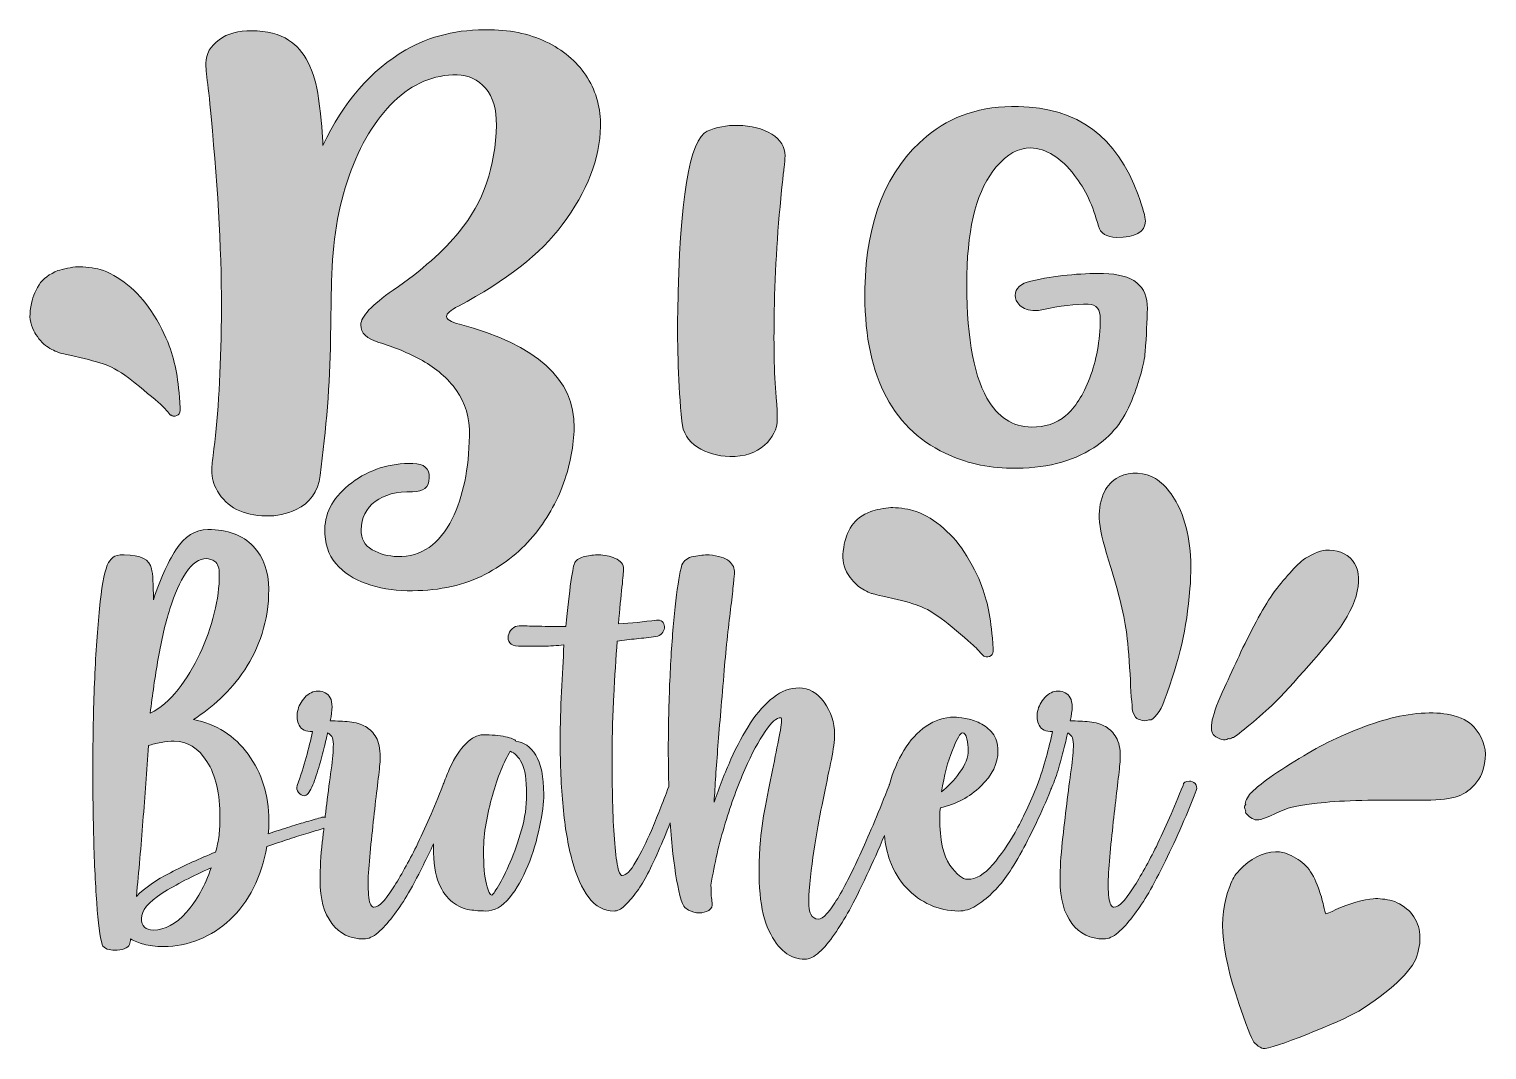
# Model space of a CAD drawing. Header units: inches. Extents: x 0.76 to 5.52, y -4.53 to -1.19.
import ezdxf

# ---------------------------------------------------------------- set-up
doc = ezdxf.new("R2010")
doc.units = ezdxf.units.IN
doc.header["$MEASUREMENT"] = 0
doc.layers.add('Layer 1', color=7, linetype='Continuous')

# ---------------------------------------------------------------- blocks, each defined once
blk = doc.blocks.new('block 2')
at = {"layer": 'Layer 1', "lineweight": 0}
for points, knots in [([(2.4157, -3.5649), (2.4329, -3.5926), (2.4416, -3.6354), (2.4416, -3.6934), (2.4416, -3.721), (2.4371, -3.7566), (2.4281, -3.8), (2.4191, -3.8435), (2.4063, -3.8857), (2.3898, -3.9264), (2.3732, -3.9672), (2.3532, -4.002), (2.3297, -4.031), (2.3062, -4.06), (2.28, -4.0745), (2.251, -4.0745), (2.2358, -4.0745), (2.2185, -4.0732), (2.1992, -4.0704), (2.1798, -4.0676), (2.1612, -4.0593), (2.1433, -4.0455), (2.1253, -4.0317), (2.1105, -4.011), (2.0987, -3.9834), (2.087, -3.9558), (2.0811, -3.9164), (2.0811, -3.8653), (2.0811, -3.8617), (2.0813, -3.8582), (2.0814, -3.8547), (2.0703, -3.8785), (2.0591, -3.9015), (2.048, -3.9233), (2.0273, -3.9661), (2.0093, -3.9999), (1.9941, -4.0248), (1.9789, -4.0497), (1.9634, -4.0724), (1.9475, -4.0932), (1.9316, -4.1139), (1.9157, -4.1311), (1.8999, -4.145), (1.884, -4.1587), (1.8685, -4.1657), (1.8533, -4.1657), (1.8091, -4.1657), (1.7742, -4.1487), (1.7487, -4.1149), (1.7231, -4.0811), (1.7103, -4.0345), (1.7103, -3.9751), (1.7103, -3.935), (1.7127, -3.8933), (1.7176, -3.8498), (1.7193, -3.8341), (1.7211, -3.819), (1.7228, -3.8038), (1.7068, -3.8091), (1.6896, -3.8144), (1.671, -3.8197), (1.6517, -3.8253), (1.6309, -3.8318), (1.6089, -3.8394), (1.5868, -3.847), (1.5626, -3.8549), (1.5364, -3.8632), (1.5281, -3.913), (1.5136, -3.9582), (1.4929, -3.9989), (1.4722, -4.0397), (1.4466, -4.0742), (1.4162, -4.1025), (1.3858, -4.1308), (1.352, -4.1525), (1.3147, -4.1677), (1.2774, -4.1829), (1.2388, -4.1905), (1.1987, -4.1905), (1.1725, -4.1905), (1.1511, -4.1881), (1.1345, -4.1833), (1.1179, -4.1784), (1.1034, -4.1726), (1.091, -4.1657), (1.091, -4.1726), (1.0896, -4.1788), (1.0869, -4.1843), (1.0855, -4.1898), (1.0799, -4.1943), (1.0703, -4.1978), (1.0606, -4.2012), (1.0503, -4.2029), (1.0392, -4.2029), (1.0309, -4.2029), (1.0227, -4.2016), (1.0144, -4.1988), (1.0061, -4.196), (1.0005, -4.1912), (0.9978, -4.1843), (0.9909, -4.1595), (0.985, -4.1139), (0.9802, -4.0476), (0.9753, -3.9813), (0.9719, -3.9057), (0.9698, -3.8208), (0.9678, -3.7358), (0.967, -3.6457), (0.9678, -3.5504), (0.9684, -3.4552), (0.9709, -3.3658), (0.975, -3.2822), (0.9792, -3.1986), (0.9847, -3.1255), (0.9916, -3.0626), (0.9985, -2.9998), (1.0074, -2.9573), (1.0185, -2.9352), (1.024, -2.9283), (1.0292, -2.9225), (1.034, -2.9176), (1.0389, -2.9128), (1.0509, -2.9104), (1.0703, -2.9104), (1.1242, -2.9104), (1.1538, -2.9256), (1.1594, -2.956), (1.1635, -2.9725), (1.1656, -3.0064), (1.1656, -3.0574), (1.1863, -2.9925), (1.2108, -2.938), (1.2391, -2.8938), (1.2674, -2.8496), (1.3023, -2.8275), (1.3437, -2.8275), (1.4086, -2.8275), (1.458, -2.8458), (1.4918, -2.8824), (1.5257, -2.919), (1.5426, -2.9656), (1.5426, -3.0222), (1.5426, -3.0747), (1.5353, -3.123), (1.5208, -3.1672), (1.5063, -3.2114), (1.4873, -3.2511), (1.4639, -3.2863), (1.4404, -3.3215), (1.4142, -3.3526), (1.3852, -3.3795), (1.3562, -3.4065), (1.3264, -3.4296), (1.2961, -3.4489), (1.3707, -3.4628), (1.4304, -3.5004), (1.4753, -3.5618), (1.5201, -3.6233), (1.5426, -3.6954), (1.5426, -3.7783), (1.5426, -3.7852), (1.5426, -3.7925), (1.5426, -3.8), (1.5426, -3.8077), (1.5419, -3.8149), (1.5405, -3.8218), (1.5667, -3.8135), (1.5905, -3.8059), (1.612, -3.799), (1.6334, -3.7921), (1.6517, -3.7866), (1.6669, -3.7824), (1.6862, -3.7769), (1.7028, -3.7721), (1.7166, -3.7679), (1.7166, -3.7679), (1.7228, -3.7679), (1.7228, -3.7679), (1.7243, -3.7679), (1.7255, -3.7683), (1.7269, -3.7685), (1.7286, -3.7537), (1.7304, -3.7388), (1.7321, -3.7244), (1.7369, -3.6844), (1.7417, -3.6471), (1.7466, -3.6126), (1.7514, -3.5781), (1.7538, -3.5504), (1.7538, -3.5297), (1.7538, -3.5173), (1.7521, -3.5087), (1.7487, -3.5038), (1.7452, -3.499), (1.7407, -3.4952), (1.7352, -3.4924), (1.7338, -3.4994), (1.7304, -3.5139), (1.7248, -3.5359), (1.7193, -3.5581), (1.7131, -3.5812), (1.7062, -3.6053), (1.6993, -3.6295), (1.6917, -3.6509), (1.6834, -3.6696), (1.6751, -3.6882), (1.6668, -3.6975), (1.6586, -3.6975), (1.6516, -3.6975), (1.6454, -3.6941), (1.6399, -3.6872), (1.6344, -3.6803), (1.633, -3.6727), (1.6358, -3.6644), (1.6579, -3.6009), (1.6744, -3.5422), (1.6855, -3.4883), (1.6634, -3.4883), (1.6489, -3.4814), (1.642, -3.4676), (1.6351, -3.4538), (1.6334, -3.4386), (1.6368, -3.422), (1.6402, -3.4054), (1.6482, -3.3903), (1.6606, -3.3764), (1.6731, -3.3627), (1.6876, -3.3557), (1.7041, -3.3557), (1.7221, -3.3557), (1.7352, -3.363), (1.7435, -3.3775), (1.7518, -3.392), (1.7518, -3.4172), (1.7435, -3.4531), (1.7656, -3.4531), (1.7866, -3.4541), (1.8067, -3.4562), (1.8267, -3.4583), (1.844, -3.4634), (1.8585, -3.4717), (1.873, -3.48), (1.8847, -3.4918), (1.8937, -3.5069), (1.9026, -3.5221), (1.9071, -3.5436), (1.9071, -3.5712), (1.9071, -3.5822), (1.9054, -3.6019), (1.902, -3.6302), (1.8985, -3.6585), (1.8947, -3.691), (1.8906, -3.7276), (1.8864, -3.7642), (1.8823, -3.8021), (1.8781, -3.8415), (1.874, -3.8808), (1.8709, -3.9168), (1.8688, -3.9492), (1.8667, -3.9817), (1.8671, -4.0086), (1.8698, -4.03), (1.8726, -4.0514), (1.8781, -4.0621), (1.8864, -4.0621), (1.8947, -4.0621), (1.9044, -4.0562), (1.9154, -4.0445), (1.9265, -4.0328), (1.9379, -4.0176), (1.9496, -3.9989), (1.9613, -3.9803), (1.9737, -3.9592), (1.9869, -3.9357), (2, -3.9123), (2.0128, -3.8881), (2.0252, -3.8632), (2.0528, -3.8052), (2.0818, -3.7389), (2.1122, -3.6644), (2.1126, -3.6615), (2.1137, -3.6591), (2.1151, -3.6571), (2.1212, -3.639), (2.1278, -3.622), (2.135, -3.6064), (2.1502, -3.5732), (2.1674, -3.547), (2.1868, -3.5277), (2.2061, -3.5083), (2.2247, -3.4987), (2.2427, -3.4987), (2.2717, -3.4987), (2.2962, -3.5007), (2.3162, -3.5049), (2.3362, -3.509), (2.3476, -3.5139), (2.3504, -3.5194), (2.3766, -3.5221), (2.3984, -3.5373), (2.4157, -3.5649)], [0, 0, 0, 0, 1, 1, 1, 2, 2, 2, 3, 3, 3, 4, 4, 4, 5, 5, 5, 6, 6, 6, 7, 7, 7, 8, 8, 8, 9, 9, 9, 10, 10, 10, 11, 11, 11, 12, 12, 12, 13, 13, 13, 14, 14, 14, 15, 15, 15, 16, 16, 16, 17, 17, 17, 18, 18, 18, 19, 19, 19, 20, 20, 20, 21, 21, 21, 22, 22, 22, 23, 23, 23, 24, 24, 24, 25, 25, 25, 26, 26, 26, 27, 27, 27, 28, 28, 28, 29, 29, 29, 30, 30, 30, 31, 31, 31, 32, 32, 32, 33, 33, 33, 34, 34, 34, 35, 35, 35, 36, 36, 36, 37, 37, 37, 38, 38, 38, 39, 39, 39, 40, 40, 40, 41, 41, 41, 42, 42, 42, 43, 43, 43, 44, 44, 44, 45, 45, 45, 46, 46, 46, 47, 47, 47, 48, 48, 48, 49, 49, 49, 50, 50, 50, 51, 51, 51, 52, 52, 52, 53, 53, 53, 54, 54, 54, 55, 55, 55, 56, 56, 56, 57, 57, 57, 58, 58, 58, 59, 59, 59, 60, 60, 60, 61, 61, 61, 62, 62, 62, 63, 63, 63, 64, 64, 64, 65, 65, 65, 66, 66, 66, 67, 67, 67, 68, 68, 68, 69, 69, 69, 70, 70, 70, 71, 71, 71, 72, 72, 72, 73, 73, 73, 74, 74, 74, 75, 75, 75, 76, 76, 76, 77, 77, 77, 78, 78, 78, 79, 79, 79, 80, 80, 80, 81, 81, 81, 82, 82, 82, 83, 83, 83, 84, 84, 84, 85, 85, 85, 86, 86, 86, 87, 87, 87, 88, 88, 88, 89, 89, 89, 90, 90, 90, 91, 91, 91, 92, 92, 92, 93, 93, 93, 94, 94, 94, 95, 95, 95, 96, 96, 96, 97, 97, 97, 98, 98, 98, 99, 99, 99, 100, 100, 100, 100]), ([(1.1552, -3.4282), (1.1884, -3.4117), (1.2187, -3.3858), (1.2464, -3.3505), (1.274, -3.3153), (1.2978, -3.2763), (1.3178, -3.2335), (1.3378, -3.1907), (1.3534, -3.1465), (1.3644, -3.1009), (1.3755, -3.0554), (1.381, -3.0139), (1.381, -2.9767), (1.381, -2.9532), (1.3762, -2.9383), (1.3665, -2.9321), (1.3568, -2.9259), (1.3479, -2.9228), (1.3396, -2.9228), (1.3147, -2.9228), (1.2923, -2.938), (1.2723, -2.9684), (1.2522, -2.9988), (1.2346, -3.0381), (1.2194, -3.0864), (1.2042, -3.1348), (1.1915, -3.189), (1.1811, -3.2491), (1.1708, -3.3091), (1.1621, -3.3689), (1.1552, -3.4282)], [0, 0, 0, 0, 1, 1, 1, 2, 2, 2, 3, 3, 3, 4, 4, 4, 5, 5, 5, 6, 6, 6, 7, 7, 7, 8, 8, 8, 9, 9, 9, 10, 10, 10, 10]), ([(1.3831, -3.77), (1.3831, -3.6913), (1.3689, -3.6299), (1.3406, -3.5857), (1.3123, -3.5415), (1.2767, -3.5194), (1.2339, -3.5194), (1.2201, -3.5194), (1.2056, -3.5208), (1.1904, -3.5235), (1.1752, -3.5263), (1.1614, -3.5297), (1.149, -3.5339), (1.1435, -3.6167), (1.1376, -3.6989), (1.1314, -3.7804), (1.1252, -3.8619), (1.1179, -3.944), (1.1097, -4.0269), (1.1373, -3.9993), (1.1745, -3.9734), (1.2215, -3.9492), (1.2684, -3.925), (1.3175, -3.9026), (1.3686, -3.8819), (1.3741, -3.8639), (1.3779, -3.8456), (1.38, -3.827), (1.382, -3.8083), (1.3831, -3.7894), (1.3831, -3.77)], [0, 0, 0, 0, 1, 1, 1, 2, 2, 2, 3, 3, 3, 4, 4, 4, 5, 5, 5, 6, 6, 6, 7, 7, 7, 8, 8, 8, 9, 9, 9, 10, 10, 10, 10]), ([(2.3856, -3.6934), (2.3856, -3.645), (2.3804, -3.6109), (2.3701, -3.5908), (2.3597, -3.5708), (2.347, -3.5581), (2.3318, -3.5525), (2.3221, -3.5691), (2.3121, -3.5898), (2.3017, -3.6147), (2.2914, -3.6395), (2.2821, -3.6668), (2.2738, -3.6965), (2.2655, -3.7262), (2.2586, -3.7566), (2.2531, -3.7876), (2.2475, -3.8187), (2.2448, -3.8487), (2.2448, -3.8777), (2.2448, -3.9261), (2.2479, -3.9623), (2.2541, -3.9865), (2.2603, -4.0107), (2.2662, -4.0227), (2.2717, -4.0227), (2.2744, -4.0227), (2.2817, -4.0127), (2.2935, -3.9927), (2.3052, -3.9727), (2.3179, -3.9468), (2.3318, -3.915), (2.3456, -3.8833), (2.358, -3.848), (2.3691, -3.8094), (2.3801, -3.7707), (2.3856, -3.7321), (2.3856, -3.6934)], [0, 0, 0, 0, 1, 1, 1, 2, 2, 2, 3, 3, 3, 4, 4, 4, 5, 5, 5, 6, 6, 6, 7, 7, 7, 8, 8, 8, 9, 9, 9, 10, 10, 10, 11, 11, 11, 12, 12, 12, 12]), ([(1.3541, -3.9337), (1.2933, -3.9599), (1.2402, -3.9875), (1.1946, -4.0165), (1.149, -4.0455), (1.1262, -4.0732), (1.1262, -4.0994), (1.1262, -4.1242), (1.1393, -4.1367), (1.1656, -4.1367), (1.2029, -4.1367), (1.2388, -4.1173), (1.2733, -4.0787), (1.3078, -4.04), (1.3347, -3.9917), (1.3541, -3.9337)], [0, 0, 0, 0, 1, 1, 1, 2, 2, 2, 3, 3, 3, 4, 4, 4, 5, 5, 5, 5])]:
    blk.add_open_spline(points, degree=3, knots=knots, dxfattribs=at)
blk = doc.blocks.new('block 3')
at = {"layer": 'Layer 1', "lineweight": 0}
for points, knots in [([(4.5709, -3.6582), (4.5764, -3.6637), (4.5778, -3.6713), (4.5751, -3.6809), (4.5392, -3.7721), (4.5033, -3.8529), (4.4674, -3.9233), (4.4467, -3.9661), (4.4287, -3.9999), (4.4135, -4.0248), (4.3983, -4.0497), (4.3828, -4.0724), (4.3669, -4.0932), (4.351, -4.1139), (4.3351, -4.1311), (4.3193, -4.145), (4.3034, -4.1587), (4.2878, -4.1657), (4.2727, -4.1657), (4.2284, -4.1657), (4.1936, -4.1487), (4.168, -4.1149), (4.1425, -4.0811), (4.1297, -4.0345), (4.1297, -3.9751), (4.1297, -3.935), (4.1321, -3.8933), (4.137, -3.8498), (4.1418, -3.8063), (4.1466, -3.7645), (4.1515, -3.7244), (4.1563, -3.6844), (4.1611, -3.6471), (4.166, -3.6126), (4.1708, -3.5781), (4.1732, -3.5504), (4.1732, -3.5297), (4.1732, -3.5173), (4.1715, -3.5087), (4.168, -3.5038), (4.1646, -3.499), (4.1601, -3.4952), (4.1546, -3.4924), (4.1532, -3.4994), (4.1497, -3.5139), (4.1442, -3.5359), (4.1387, -3.5581), (4.1325, -3.5812), (4.1256, -3.6053), (4.1187, -3.6295), (4.1111, -3.6509), (4.1028, -3.6696), (4.1017, -3.672), (4.1006, -3.6743), (4.0995, -3.6764), (4.0993, -3.6779), (4.0991, -3.6794), (4.0987, -3.6809), (4.0683, -3.7542), (4.0372, -3.8197), (4.0055, -3.8777), (3.9861, -3.9123), (3.9692, -3.9399), (3.9547, -3.9606), (3.9402, -3.9813), (3.9243, -3.9999), (3.9071, -4.0165), (3.8898, -4.0331), (3.8722, -4.0469), (3.8542, -4.0579), (3.8363, -4.069), (3.8176, -4.0745), (3.7983, -4.0745), (3.7652, -4.0745), (3.7341, -4.068), (3.7051, -4.0548), (3.6761, -4.0417), (3.6502, -4.0231), (3.6274, -3.9989), (3.6046, -3.9748), (3.5867, -3.9451), (3.5736, -3.9098), (3.5642, -3.8846), (3.5583, -3.8571), (3.5556, -3.8273), (3.5364, -3.8729), (3.5172, -3.916), (3.498, -3.9564), (3.4759, -4.0048), (3.4569, -4.0431), (3.441, -4.0714), (3.4251, -4.0997), (3.4089, -4.1259), (3.3923, -4.1501), (3.3758, -4.1743), (3.3592, -4.1939), (3.3426, -4.2092), (3.326, -4.2243), (3.3102, -4.2319), (3.295, -4.2319), (3.2466, -4.2319), (3.2076, -4.2009), (3.1779, -4.1387), (3.1482, -4.0766), (3.1389, -3.9779), (3.15, -3.8425), (3.1541, -3.8025), (3.1607, -3.7593), (3.1697, -3.7131), (3.1786, -3.6668), (3.1873, -3.6237), (3.1955, -3.5836), (3.2038, -3.5436), (3.2104, -3.5101), (3.2152, -3.4831), (3.22, -3.4562), (3.2204, -3.4427), (3.2163, -3.4427), (3.2038, -3.4414), (3.1869, -3.4562), (3.1655, -3.4873), (3.1441, -3.5183), (3.122, -3.5598), (3.0992, -3.6115), (3.0764, -3.6633), (3.055, -3.722), (3.035, -3.7876), (3.015, -3.8532), (2.9994, -3.9205), (2.9884, -3.9896), (2.9884, -4.0048), (2.9887, -4.0165), (2.9894, -4.0248), (2.9901, -4.0331), (2.9912, -4.0407), (2.9925, -4.0476), (2.9939, -4.0587), (2.9901, -4.0669), (2.9812, -4.0724), (2.9722, -4.0779), (2.9615, -4.0807), (2.949, -4.0807), (2.938, -4.0807), (2.9266, -4.0776), (2.9149, -4.0714), (2.9031, -4.0652), (2.8952, -4.0545), (2.891, -4.0393), (2.88, -4.0007), (2.871, -3.9502), (2.8641, -3.8881), (2.8605, -3.8557), (2.8576, -3.8217), (2.8553, -3.7863), (2.8424, -3.8186), (2.8294, -3.8491), (2.8165, -3.8777), (2.8013, -3.9123), (2.7882, -3.9399), (2.7771, -3.9606), (2.7661, -3.9813), (2.7543, -3.9999), (2.7419, -4.0165), (2.7295, -4.0331), (2.7174, -4.0469), (2.7057, -4.0579), (2.6939, -4.069), (2.6825, -4.0745), (2.6715, -4.0745), (2.6383, -4.0745), (2.6107, -4.0597), (2.5886, -4.03), (2.5665, -4.0003), (2.5486, -3.9603), (2.5348, -3.9098), (2.5209, -3.8594), (2.5109, -3.8008), (2.5047, -3.7338), (2.4985, -3.6668), (2.4954, -3.5953), (2.4954, -3.5194), (2.4954, -3.4655), (2.4968, -3.4117), (2.4995, -3.3578), (2.5023, -3.3039), (2.505, -3.2529), (2.5078, -3.2045), (2.4844, -3.2073), (2.4619, -3.2087), (2.4405, -3.2087), (2.4191, -3.2087), (2.4008, -3.2087), (2.3856, -3.2087), (2.3856, -3.2087), (2.3587, -3.2087), (2.3587, -3.2087), (2.3449, -3.2087), (2.3356, -3.2052), (2.3307, -3.1983), (2.3259, -3.1914), (2.3242, -3.1838), (2.3255, -3.1755), (2.3269, -3.1672), (2.3311, -3.1597), (2.338, -3.1527), (2.3449, -3.1458), (2.3525, -3.1424), (2.3608, -3.1424), (2.369, -3.1424), (2.3867, -3.1427), (2.4136, -3.1434), (2.4405, -3.1441), (2.474, -3.1444), (2.514, -3.1444), (2.5196, -3.0851), (2.5251, -3.0364), (2.5306, -2.9984), (2.5361, -2.9604), (2.5403, -2.9394), (2.543, -2.9352), (2.5499, -2.9256), (2.561, -2.919), (2.5762, -2.9155), (2.5914, -2.9121), (2.6065, -2.9104), (2.6218, -2.9104), (2.6397, -2.9104), (2.6577, -2.9142), (2.6756, -2.9218), (2.6935, -2.9294), (2.7025, -2.9414), (2.7025, -2.958), (2.7025, -2.9649), (2.7008, -2.9843), (2.6974, -3.016), (2.6939, -3.0478), (2.6901, -3.0878), (2.686, -3.1361), (2.7274, -3.1334), (2.7688, -3.1293), (2.8103, -3.1237), (2.8103, -3.1237), (2.8144, -3.1237), (2.8144, -3.1237), (2.8227, -3.1237), (2.8286, -3.1265), (2.832, -3.132), (2.8354, -3.1375), (2.8368, -3.1434), (2.8362, -3.1496), (2.8354, -3.1558), (2.8327, -3.1617), (2.8279, -3.1672), (2.823, -3.1728), (2.8165, -3.1762), (2.8082, -3.1776), (2.7875, -3.1804), (2.7664, -3.1828), (2.745, -3.1848), (2.7236, -3.1869), (2.7025, -3.1893), (2.6818, -3.1921), (2.6777, -3.2473), (2.6739, -3.3074), (2.6704, -3.3723), (2.667, -3.4372), (2.6653, -3.5014), (2.6653, -3.5649), (2.6653, -3.6078), (2.6656, -3.6523), (2.6663, -3.6986), (2.667, -3.7448), (2.6687, -3.7873), (2.6715, -3.8259), (2.6742, -3.8646), (2.6777, -3.8964), (2.6818, -3.9212), (2.686, -3.9461), (2.6915, -3.9585), (2.6984, -3.9585), (2.7108, -3.9585), (2.7257, -3.9433), (2.7429, -3.913), (2.7602, -3.8826), (2.7771, -3.8487), (2.7937, -3.8114), (2.8112, -3.7696), (2.8302, -3.7216), (2.8504, -3.6678), (2.8487, -3.6001), (2.8484, -3.531), (2.8496, -3.4603), (2.851, -3.3837), (2.8538, -3.3112), (2.8579, -3.2428), (2.862, -3.1745), (2.8672, -3.1137), (2.8734, -3.0605), (2.8797, -3.0074), (2.8862, -2.9684), (2.8931, -2.9435), (2.9, -2.9283), (2.9128, -2.919), (2.9314, -2.9155), (2.9501, -2.9121), (2.967, -2.9104), (2.9822, -2.9104), (3.0126, -2.9132), (3.0343, -2.9201), (3.0474, -2.9311), (3.0605, -2.9422), (3.0664, -2.9546), (3.065, -2.9684), (3.065, -2.9725), (3.064, -2.9846), (3.0619, -3.0046), (3.0599, -3.0247), (3.0571, -3.0492), (3.0537, -3.0782), (3.0502, -3.1072), (3.0464, -3.1396), (3.0423, -3.1755), (3.0381, -3.2114), (3.0347, -3.2487), (3.0319, -3.2874), (3.0236, -3.3826), (3.0167, -3.4652), (3.0112, -3.5349), (3.0057, -3.6047), (3.0015, -3.6658), (2.9988, -3.7182), (3.0153, -3.6699), (3.0336, -3.6233), (3.0537, -3.5784), (3.0736, -3.5335), (3.0951, -3.4938), (3.1179, -3.4593), (3.1407, -3.4248), (3.1655, -3.3972), (3.1924, -3.3764), (3.2194, -3.3557), (3.2473, -3.3454), (3.2763, -3.3454), (3.3081, -3.3454), (3.3354, -3.3609), (3.3582, -3.392), (3.3809, -3.4231), (3.3923, -3.4579), (3.3923, -3.4966), (3.3923, -3.5187), (3.3889, -3.5463), (3.382, -3.5794), (3.375, -3.6126), (3.3671, -3.6509), (3.3582, -3.6944), (3.3491, -3.7379), (3.3402, -3.7859), (3.3312, -3.8384), (3.3222, -3.8909), (3.315, -3.9475), (3.3095, -4.0082), (3.3067, -4.0483), (3.3084, -4.0738), (3.3147, -4.0849), (3.3209, -4.0959), (3.3288, -4.1014), (3.3385, -4.1014), (3.3468, -4.1014), (3.3564, -4.0952), (3.3675, -4.0828), (3.3785, -4.0704), (3.3903, -4.0538), (3.4027, -4.0331), (3.4151, -4.0124), (3.4279, -3.9889), (3.441, -3.9627), (3.4541, -3.9364), (3.4669, -3.9095), (3.4793, -3.8819), (3.5083, -3.8184), (3.5387, -3.7459), (3.5705, -3.6644), (3.5706, -3.6641), (3.5708, -3.6639), (3.5709, -3.6636), (3.5711, -3.6628), (3.5713, -3.662), (3.5715, -3.6613), (3.5832, -3.6192), (3.5991, -3.5819), (3.6191, -3.5494), (3.6391, -3.517), (3.6633, -3.4907), (3.6916, -3.4707), (3.7199, -3.4507), (3.7507, -3.4407), (3.7838, -3.4407), (3.7921, -3.4407), (3.8042, -3.442), (3.8201, -3.4448), (3.8359, -3.4476), (3.8518, -3.4528), (3.8677, -3.4603), (3.8836, -3.4679), (3.8974, -3.479), (3.9091, -3.4935), (3.9208, -3.508), (3.9267, -3.527), (3.9267, -3.5504), (3.9267, -3.5919), (3.9081, -3.6305), (3.8708, -3.6664), (3.8335, -3.7024), (3.7893, -3.7258), (3.7382, -3.7369), (3.7368, -3.7438), (3.7362, -3.7548), (3.7362, -3.77), (3.7362, -3.8418), (3.7472, -3.8933), (3.7693, -3.9243), (3.7914, -3.9554), (3.8107, -3.9709), (3.8273, -3.9709), (3.8549, -3.9709), (3.8822, -3.9551), (3.9091, -3.9233), (3.9361, -3.8915), (3.9606, -3.8563), (3.9827, -3.8177), (4.0075, -3.7721), (4.0317, -3.7211), (4.0551, -3.6644), (4.0551, -3.6644), (4.0551, -3.6644), (4.0551, -3.6644), (4.0772, -3.6009), (4.0938, -3.5422), (4.1049, -3.4883), (4.0828, -3.4883), (4.0683, -3.4814), (4.0614, -3.4676), (4.0545, -3.4538), (4.0527, -3.4386), (4.0562, -3.422), (4.0596, -3.4054), (4.0676, -3.3903), (4.08, -3.3764), (4.0924, -3.3627), (4.1069, -3.3557), (4.1235, -3.3557), (4.1414, -3.3557), (4.1546, -3.363), (4.1629, -3.3775), (4.1711, -3.392), (4.1711, -3.4172), (4.1629, -3.4531), (4.1849, -3.4531), (4.206, -3.4541), (4.226, -3.4562), (4.246, -3.4583), (4.2633, -3.4634), (4.2778, -3.4717), (4.2923, -3.48), (4.3041, -3.4918), (4.313, -3.5069), (4.322, -3.5221), (4.3265, -3.5436), (4.3265, -3.5712), (4.3265, -3.5822), (4.3248, -3.6019), (4.3213, -3.6302), (4.3179, -3.6585), (4.3141, -3.691), (4.3099, -3.7276), (4.3058, -3.7642), (4.3016, -3.8021), (4.2975, -3.8415), (4.2934, -3.8808), (4.2903, -3.9168), (4.2882, -3.9492), (4.2861, -3.9817), (4.2864, -4.0086), (4.2892, -4.03), (4.292, -4.0514), (4.2975, -4.0621), (4.3058, -4.0621), (4.3141, -4.0621), (4.3237, -4.0562), (4.3348, -4.0445), (4.3458, -4.0328), (4.3572, -4.0176), (4.369, -3.9989), (4.3807, -3.9803), (4.3931, -3.9592), (4.4063, -3.9357), (4.4194, -3.9123), (4.4322, -3.8881), (4.4446, -3.8632), (4.4722, -3.8052), (4.5012, -3.7389), (4.5316, -3.6644), (4.5329, -3.6547), (4.5399, -3.6499), (4.5523, -3.6499), (4.5592, -3.6499), (4.5654, -3.6527), (4.5709, -3.6582)], [0, 0, 0, 0, 1, 1, 1, 2, 2, 2, 3, 3, 3, 4, 4, 4, 5, 5, 5, 6, 6, 6, 7, 7, 7, 8, 8, 8, 9, 9, 9, 10, 10, 10, 11, 11, 11, 12, 12, 12, 13, 13, 13, 14, 14, 14, 15, 15, 15, 16, 16, 16, 17, 17, 17, 18, 18, 18, 19, 19, 19, 20, 20, 20, 21, 21, 21, 22, 22, 22, 23, 23, 23, 24, 24, 24, 25, 25, 25, 26, 26, 26, 27, 27, 27, 28, 28, 28, 29, 29, 29, 30, 30, 30, 31, 31, 31, 32, 32, 32, 33, 33, 33, 34, 34, 34, 35, 35, 35, 36, 36, 36, 37, 37, 37, 38, 38, 38, 39, 39, 39, 40, 40, 40, 41, 41, 41, 42, 42, 42, 43, 43, 43, 44, 44, 44, 45, 45, 45, 46, 46, 46, 47, 47, 47, 48, 48, 48, 49, 49, 49, 50, 50, 50, 51, 51, 51, 52, 52, 52, 53, 53, 53, 54, 54, 54, 55, 55, 55, 56, 56, 56, 57, 57, 57, 58, 58, 58, 59, 59, 59, 60, 60, 60, 61, 61, 61, 62, 62, 62, 63, 63, 63, 64, 64, 64, 65, 65, 65, 66, 66, 66, 67, 67, 67, 68, 68, 68, 69, 69, 69, 70, 70, 70, 71, 71, 71, 72, 72, 72, 73, 73, 73, 74, 74, 74, 75, 75, 75, 76, 76, 76, 77, 77, 77, 78, 78, 78, 79, 79, 79, 80, 80, 80, 81, 81, 81, 82, 82, 82, 83, 83, 83, 84, 84, 84, 85, 85, 85, 86, 86, 86, 87, 87, 87, 88, 88, 88, 89, 89, 89, 90, 90, 90, 91, 91, 91, 92, 92, 92, 93, 93, 93, 94, 94, 94, 95, 95, 95, 96, 96, 96, 97, 97, 97, 98, 98, 98, 99, 99, 99, 100, 100, 100, 101, 101, 101, 102, 102, 102, 103, 103, 103, 104, 104, 104, 105, 105, 105, 106, 106, 106, 107, 107, 107, 108, 108, 108, 109, 109, 109, 110, 110, 110, 111, 111, 111, 112, 112, 112, 113, 113, 113, 114, 114, 114, 115, 115, 115, 116, 116, 116, 117, 117, 117, 118, 118, 118, 119, 119, 119, 120, 120, 120, 121, 121, 121, 122, 122, 122, 123, 123, 123, 124, 124, 124, 125, 125, 125, 126, 126, 126, 127, 127, 127, 128, 128, 128, 129, 129, 129, 130, 130, 130, 131, 131, 131, 132, 132, 132, 133, 133, 133, 134, 134, 134, 135, 135, 135, 136, 136, 136, 137, 137, 137, 138, 138, 138, 139, 139, 139, 140, 140, 140, 141, 141, 141, 142, 142, 142, 143, 143, 143, 144, 144, 144, 145, 145, 145, 146, 146, 146, 147, 147, 147, 148, 148, 148, 149, 149, 149, 150, 150, 150, 151, 151, 151, 152, 152, 152, 153, 153, 153, 154, 154, 154, 155, 155, 155, 156, 156, 156, 157, 157, 157, 158, 158, 158, 159, 159, 159, 160, 160, 160, 161, 161, 161, 162, 162, 162, 163, 163, 163, 164, 164, 164, 165, 165, 165, 166, 166, 166, 167, 167, 167, 168, 168, 168, 169, 169, 169, 169]), ([(3.7424, -3.6851), (3.7631, -3.6685), (3.7828, -3.6475), (3.8014, -3.6219), (3.8201, -3.5964), (3.8294, -3.5719), (3.8294, -3.5484), (3.8294, -3.5373), (3.828, -3.5253), (3.8252, -3.5121), (3.8225, -3.499), (3.8176, -3.4924), (3.8107, -3.4924), (3.8038, -3.4924), (3.7928, -3.5111), (3.7776, -3.5484), (3.7624, -3.5857), (3.7507, -3.6312), (3.7424, -3.6851)], [0, 0, 0, 0, 1, 1, 1, 2, 2, 2, 3, 3, 3, 4, 4, 4, 5, 5, 5, 6, 6, 6, 6])]:
    blk.add_open_spline(points, degree=3, knots=knots, dxfattribs=at)

msp = doc.modelspace()

# ---------------------------------------------------------------- hatches: boundary and pattern name
at = {"layer": 'Layer 1', "true_color": 0x131313}
h = msp.add_hatch(color=250, dxfattribs=at)
h.dxf.hatch_style = 2
edge = h.paths.add_edge_path()
edge.add_spline(control_points=[(2.1238, -2.1313), (2.1236, -2.1405), (2.1377, -2.1489), (2.1659, -2.1566), (2.4188, -2.2234), (2.5439, -2.3361), (2.5411, -2.4948), (2.5401, -2.5532), (2.5285, -2.6137), (2.5063, -2.6763), (2.4841, -2.7389), (2.4507, -2.797), (2.406, -2.8507), (2.3613, -2.9043), (2.3049, -2.9476), (2.2367, -2.9806), (2.1686, -3.0135), (2.0881, -3.0291), (1.9953, -3.0275), (1.9469, -3.0267), (1.9022, -3.019), (1.861, -3.0045), (1.8198, -2.99), (1.7868, -2.9681), (1.762, -2.9388), (1.7371, -2.9095), (1.7251, -2.8719), (1.7259, -2.826), (1.7269, -2.7683), (1.7562, -2.7178), (1.8138, -2.6745), (1.8713, -2.6312), (1.9381, -2.6103), (2.0141, -2.6116), (2.0501, -2.6122), (2.0679, -2.6279), (2.0674, -2.6588), (2.0668, -2.6896), (2.0485, -2.7047), (2.0125, -2.7041), (1.961, -2.7032), (1.9203, -2.7139), (1.8904, -2.7364), (1.8605, -2.7588), (1.8452, -2.7894), (1.8445, -2.8281), (1.844, -2.8576), (1.8561, -2.8794), (1.8808, -2.8937), (1.9054, -2.9079), (1.9331, -2.9152), (1.9638, -2.9158), (2.0413, -2.9171), (2.1008, -2.8762), (2.1422, -2.7929), (2.178, -2.7201), (2.1968, -2.6295), (2.1987, -2.5213), (2.1997, -2.4623), (2.1856, -2.4128), (2.1564, -2.373), (2.1272, -2.3331), (2.0899, -2.3006), (2.0447, -2.2756), (1.9994, -2.2505), (1.952, -2.2306), (1.9024, -2.216), (1.8627, -2.2042), (1.843, -2.1851), (1.8435, -2.1589), (1.844, -2.1313), (1.8792, -2.0936), (1.9491, -2.0456), (2.0431, -1.9803), (2.1152, -1.9166), (2.1654, -1.8545), (2.2439, -1.7581), (2.2843, -1.642), (2.2867, -1.5063), (2.2876, -1.4538), (2.2758, -1.4134), (2.2514, -1.3851), (2.2269, -1.3568), (2.1959, -1.3423), (2.1583, -1.3417), (2.0823, -1.3403), (2.0135, -1.3693), (1.9518, -1.4286), (1.8901, -1.4879), (1.8413, -1.5689), (1.8054, -1.6716), (1.7694, -1.7743), (1.7503, -1.8893), (1.7481, -2.0165), (1.7481, -2.0165), (1.7448, -2.2083), (1.7448, -2.2083), (1.7423, -2.3513), (1.7309, -2.499), (1.7105, -2.6515), (1.7035, -2.7046), (1.6775, -2.7415), (1.6326, -2.7624), (1.6009, -2.7769), (1.5682, -2.7839), (1.5344, -2.7833), (1.4584, -2.782), (1.4052, -2.7548), (1.3746, -2.7018), (1.3619, -2.6805), (1.3558, -2.6581), (1.3562, -2.6345), (1.3564, -2.6253), (1.3578, -2.609), (1.3605, -2.5854), (1.3755, -2.4741), (1.3845, -2.3362), (1.3873, -2.1716), (1.3906, -1.984), (1.3809, -1.7683), (1.3583, -1.5245), (1.3526, -1.4582), (1.3475, -1.4076), (1.3431, -1.3727), (1.3387, -1.3379), (1.3367, -1.3149), (1.3369, -1.3037), (1.3374, -1.2729), (1.3518, -1.2472), (1.3802, -1.2267), (1.4086, -1.2062), (1.4439, -1.1963), (1.4861, -1.1971), (1.5375, -1.198), (1.578, -1.2082), (1.6076, -1.2277), (1.66, -1.2621), (1.6926, -1.3257), (1.7056, -1.4184), (1.7151, -1.4901), (1.7196, -1.5413), (1.719, -1.5722), (1.7867, -1.4303), (1.8772, -1.3263), (1.9904, -1.26), (2.0695, -1.2142), (2.1616, -1.1921), (2.2668, -1.194), (2.3404, -1.1953), (2.4045, -1.21), (2.4589, -1.2382), (2.5132, -1.2664), (2.5552, -1.3042), (2.5847, -1.3516), (2.6142, -1.399), (2.6284, -1.4519), (2.6274, -1.5103), (2.6256, -1.6145), (2.5838, -1.7217), (2.502, -1.8318), (2.4321, -1.9264), (2.3188, -2.015), (2.1624, -2.0975), (2.1368, -2.1108), (2.1239, -2.1221), (2.1238, -2.1313)], knot_values=[0, 0, 0, 0, 1, 1, 1, 2, 2, 2, 3, 3, 3, 4, 4, 4, 5, 5, 5, 6, 6, 6, 7, 7, 7, 8, 8, 8, 9, 9, 9, 10, 10, 10, 11, 11, 11, 12, 12, 12, 13, 13, 13, 14, 14, 14, 15, 15, 15, 16, 16, 16, 17, 17, 17, 18, 18, 18, 19, 19, 19, 20, 20, 20, 21, 21, 21, 22, 22, 22, 23, 23, 23, 24, 24, 24, 25, 25, 25, 26, 26, 26, 27, 27, 27, 28, 28, 28, 29, 29, 29, 30, 30, 30, 31, 31, 31, 32, 32, 32, 33, 33, 33, 34, 34, 34, 35, 35, 35, 36, 36, 36, 37, 37, 37, 38, 38, 38, 39, 39, 39, 40, 40, 40, 41, 41, 41, 42, 42, 42, 43, 43, 43, 44, 44, 44, 45, 45, 45, 46, 46, 46, 47, 47, 47, 48, 48, 48, 49, 49, 49, 50, 50, 50, 51, 51, 51, 52, 52, 52, 53, 53, 53, 54, 54, 54, 55, 55, 55, 55], degree=3, periodic=1)
edge = h.paths.add_edge_path()
edge.add_spline(control_points=[(3.1868, -1.5351), (3.1572, -1.5169), (3.1205, -1.5074), (3.0768, -1.5066), (3.0392, -1.506), (3.0057, -1.5123), (2.9763, -1.5256), (2.9183, -1.5514), (2.886, -1.7487), (2.8796, -2.1173), (2.8776, -2.234), (2.882, -2.3529), (2.893, -2.4737), (2.8962, -2.5106), (2.9131, -2.5387), (2.9439, -2.5583), (2.9746, -2.5778), (3.0099, -2.588), (3.0499, -2.5887), (3.0982, -2.5895), (3.136, -2.5774), (3.1633, -2.5523), (3.1906, -2.5272), (3.2046, -2.4989), (3.2051, -2.4674), (3.2054, -2.4497), (3.2046, -2.4303), (3.2027, -2.4093), (3.1955, -2.3344), (3.193, -2.2359), (3.1951, -2.1139), (3.1975, -1.9775), (3.2065, -1.8366), (3.2221, -1.6912), (3.2239, -1.6736), (3.2257, -1.6578), (3.2275, -1.6441), (3.2293, -1.6303), (3.2303, -1.6176), (3.2305, -1.6058), (3.231, -1.5769), (3.2165, -1.5534), (3.1868, -1.5351)], knot_values=[0, 0, 0, 0, 1, 1, 1, 2, 2, 2, 3, 3, 3, 4, 4, 4, 5, 5, 5, 6, 6, 6, 7, 7, 7, 8, 8, 8, 9, 9, 9, 10, 10, 10, 11, 11, 11, 12, 12, 12, 13, 13, 13, 14, 14, 14, 14], degree=3, periodic=1)
edge = h.paths.add_edge_path()
edge.add_spline(control_points=[(1.1575, -2.112), (1.1171, -2.0495), (1.0489, -1.9945), (0.9912, -1.9777), (0.9736, -1.9727), (0.9351, -1.9679), (0.9185, -1.9689), (0.8995, -1.9699), (0.8688, -1.9758), (0.8534, -1.9815), (0.8265, -1.9916), (0.8034, -2.0087), (0.7918, -2.0274), (0.7761, -2.0527), (0.7698, -2.0696), (0.7648, -2.0994), (0.7593, -2.1333), (0.7614, -2.1515), (0.7745, -2.1785), (0.7813, -2.1927), (0.8002, -2.2162), (0.8123, -2.2256), (0.8223, -2.2336), (0.8429, -2.2448), (0.8554, -2.249), (0.8624, -2.2513), (0.8711, -2.2535), (0.9251, -2.2656), (0.9639, -2.2743), (0.9995, -2.2846), (1.0187, -2.2927), (1.0428, -2.3028), (1.0775, -2.325), (1.1063, -2.3488), (1.141, -2.3775), (1.1841, -2.4141), (1.193, -2.4227), (1.1983, -2.4276), (1.207, -2.4369), (1.2125, -2.4433), (1.2177, -2.4496), (1.2225, -2.4545), (1.2229, -2.4542), (1.2235, -2.4537), (1.225, -2.4545), (1.2266, -2.4557), (1.2299, -2.4584), (1.2419, -2.4566), (1.2468, -2.4528), (1.2522, -2.4486), (1.2542, -2.4416), (1.2535, -2.4306), (1.2465, -2.3316), (1.2388, -2.2887), (1.217, -2.227), (1.2054, -2.1943), (1.1842, -2.1531), (1.1575, -2.112)], knot_values=[0, 0, 0, 0, 1, 1, 1, 2, 2, 2, 3, 3, 3, 4, 4, 4, 5, 5, 5, 6, 6, 6, 7, 7, 7, 8, 8, 8, 9, 9, 9, 10, 10, 10, 11, 11, 11, 12, 12, 12, 13, 13, 13, 14, 14, 14, 15, 15, 15, 16, 16, 16, 17, 17, 17, 18, 18, 18, 19, 19, 19, 19], degree=3, periodic=1)
edge = h.paths.add_edge_path()
edge.add_spline(control_points=[(4.2719, -1.991), (4.1929, -1.9896), (4.1137, -1.9977), (4.0343, -2.0154), (4.0004, -2.0233), (3.9832, -2.0391), (3.9828, -2.0627), (3.9826, -2.0732), (3.9878, -2.0839), (3.9984, -2.0949), (4.0089, -2.106), (4.0257, -2.1117), (4.0487, -2.1121), (4.0556, -2.1122), (4.0626, -2.1113), (4.0695, -2.1095), (4.1296, -2.0967), (4.1804, -2.0907), (4.2218, -2.0915), (4.2486, -2.0919), (4.2618, -2.1079), (4.2612, -2.1394), (4.26, -2.2116), (4.2485, -2.2758), (4.2268, -2.3322), (4.2051, -2.3885), (4.1788, -2.4296), (4.1481, -2.4553), (4.1173, -2.481), (4.0801, -2.4935), (4.0363, -2.4927), (3.9742, -2.4916), (3.9256, -2.4603), (3.8906, -2.3986), (3.8437, -2.3145), (3.8219, -2.1799), (3.8251, -1.995), (3.828, -1.831), (3.8599, -1.7135), (3.9211, -1.6424), (3.9563, -1.6004), (3.9939, -1.5797), (4.0338, -1.5804), (4.0837, -1.5813), (4.1315, -1.6113), (4.1773, -1.6705), (4.2119, -1.7144), (4.2378, -1.7696), (4.255, -1.8362), (4.2615, -1.8599), (4.2813, -1.8721), (4.3143, -1.8726), (4.3764, -1.8737), (4.4078, -1.8559), (4.4085, -1.8192), (4.4087, -1.8061), (4.4007, -1.7774), (4.3846, -1.7332), (4.3165, -1.5443), (4.1862, -1.4482), (3.9936, -1.4449), (3.8731, -1.4428), (3.7731, -1.4752), (3.6937, -1.542), (3.5628, -1.6519), (3.4954, -1.818), (3.4916, -2.0403), (3.4868, -2.3125), (3.5742, -2.4919), (3.7539, -2.5783), (3.8186, -2.6096), (3.8905, -2.626), (3.9695, -2.6273), (4.0777, -2.6292), (4.1679, -2.6068), (4.2401, -2.5602), (4.2968, -2.5232), (4.3382, -2.4716), (4.3643, -2.4054), (4.3904, -2.3393), (4.4049, -2.2866), (4.4079, -2.2473), (4.4119, -2.1922), (4.4143, -2.145), (4.415, -2.1057), (4.4163, -2.0309), (4.3686, -1.9927), (4.2719, -1.991)], knot_values=[0, 0, 0, 0, 1, 1, 1, 2, 2, 2, 3, 3, 3, 4, 4, 4, 5, 5, 5, 6, 6, 6, 7, 7, 7, 8, 8, 8, 9, 9, 9, 10, 10, 10, 11, 11, 11, 12, 12, 12, 13, 13, 13, 14, 14, 14, 15, 15, 15, 16, 16, 16, 17, 17, 17, 18, 18, 18, 19, 19, 19, 20, 20, 20, 21, 21, 21, 22, 22, 22, 23, 23, 23, 24, 24, 24, 25, 25, 25, 26, 26, 26, 27, 27, 27, 28, 28, 28, 29, 29, 29, 29], degree=3, periodic=1)
edge = h.paths.add_edge_path()
edge.add_spline(control_points=[(3.8149, -2.8991), (3.7745, -2.8366), (3.7063, -2.7816), (3.6486, -2.7649), (3.631, -2.7598), (3.5925, -2.7551), (3.5759, -2.7561), (3.5569, -2.757), (3.5262, -2.7629), (3.5108, -2.7686), (3.4839, -2.7787), (3.4608, -2.7958), (3.4492, -2.8145), (3.4335, -2.8398), (3.4272, -2.8567), (3.4223, -2.8866), (3.4167, -2.9205), (3.4188, -2.9386), (3.4319, -2.9657), (3.4387, -2.9798), (3.4576, -3.0033), (3.4697, -3.0127), (3.4797, -3.0207), (3.5004, -3.0319), (3.5128, -3.0362), (3.5198, -3.0385), (3.5286, -3.0406), (3.5825, -3.0527), (3.6213, -3.0614), (3.6569, -3.0717), (3.6761, -3.0798), (3.7002, -3.0899), (3.7349, -3.1121), (3.7637, -3.1359), (3.7984, -3.1646), (3.8415, -3.2012), (3.8504, -3.2098), (3.8557, -3.2148), (3.8644, -3.224), (3.8699, -3.2304), (3.8751, -3.2367), (3.8799, -3.2417), (3.8803, -3.2413), (3.8809, -3.2409), (3.8824, -3.2416), (3.884, -3.2428), (3.8873, -3.2455), (3.8993, -3.2437), (3.9042, -3.2399), (3.9096, -3.2357), (3.9116, -3.2287), (3.9109, -3.2177), (3.9039, -3.1188), (3.8962, -3.0758), (3.8744, -3.0141), (3.8628, -2.9814), (3.8416, -2.9402), (3.8149, -2.8991)], knot_values=[0, 0, 0, 0, 1, 1, 1, 2, 2, 2, 3, 3, 3, 4, 4, 4, 5, 5, 5, 6, 6, 6, 7, 7, 7, 8, 8, 8, 9, 9, 9, 10, 10, 10, 11, 11, 11, 12, 12, 12, 13, 13, 13, 14, 14, 14, 15, 15, 15, 16, 16, 16, 17, 17, 17, 18, 18, 18, 19, 19, 19, 19], degree=3, periodic=1)
at = {"layer": 'Layer 1', "true_color": 0xb09952}
h = msp.add_hatch(color=55, dxfattribs=at)
h.dxf.hatch_style = 2
edge = h.paths.add_edge_path()
edge.add_spline(control_points=[(5.5177, -3.592), (5.5119, -3.6244), (5.4998, -3.6476), (5.4771, -3.6697), (5.4406, -3.7048), (5.4009, -3.7137), (5.2832, -3.7126), (5.1325, -3.711), (5.0396, -3.7137), (4.97, -3.7223), (4.8919, -3.7315), (4.8778, -3.7347), (4.8319, -3.7566), (4.7894, -3.7762), (4.7753, -3.7799), (4.763, -3.7748), (4.7494, -3.7688), (4.7331, -3.7541), (4.7364, -3.7505), (4.7377, -3.7491), (4.7375, -3.7465), (4.7359, -3.7451), (4.7317, -3.7413), (4.7317, -3.7281), (4.7356, -3.7277), (4.7374, -3.7278), (4.7374, -3.7263), (4.7357, -3.7248), (4.7321, -3.7215), (4.743, -3.6992), (4.7523, -3.6895), (4.756, -3.6859), (4.7684, -3.6751), (4.7798, -3.6653), (4.8119, -3.6378), (4.9173, -3.5697), (4.9788, -3.5367), (5.0478, -3.4997), (5.1407, -3.4627), (5.211, -3.4444), (5.2867, -3.4248), (5.3671, -3.4213), (5.4149, -3.4358), (5.4544, -3.4476), (5.4698, -3.457), (5.4905, -3.4828), (5.5162, -3.5153), (5.5249, -3.5509), (5.5177, -3.592)], knot_values=[0, 0, 0, 0, 1, 1, 1, 2, 2, 2, 3, 3, 3, 4, 4, 4, 5, 5, 5, 6, 6, 6, 7, 7, 7, 8, 8, 8, 9, 9, 9, 10, 10, 10, 11, 11, 11, 12, 12, 12, 13, 13, 13, 14, 14, 14, 15, 15, 15, 16, 16, 16, 16], degree=3, periodic=1)
edge = h.paths.add_edge_path()
edge.add_spline(control_points=[(4.348, -3.1722), (4.3516, -3.2006), (4.3569, -3.2672), (4.3594, -3.3197), (4.362, -3.3723), (4.3657, -3.419), (4.3675, -3.4235), (4.3732, -3.4378), (4.3796, -3.4467), (4.3855, -3.4474), (4.3884, -3.4481), (4.3916, -3.4491), (4.3924, -3.4498), (4.3967, -3.4527), (4.4139, -3.4538), (4.4167, -3.4508), (4.4181, -3.4491), (4.4216, -3.4487), (4.4237, -3.4497), (4.4331, -3.4537), (4.4594, -3.4188), (4.4705, -3.3878), (4.5225, -3.2452), (4.5428, -3.1567), (4.5541, -3.0219), (4.563, -2.9174), (4.5531, -2.8366), (4.523, -2.7649), (4.501, -2.7134), (4.463, -2.6687), (4.4287, -2.654), (4.3906, -2.6378), (4.3423, -2.6406), (4.313, -2.6606), (4.2931, -2.6742), (4.2799, -2.6903), (4.271, -2.7123), (4.2481, -2.7694), (4.2534, -2.8194), (4.2956, -2.9522), (4.3199, -3.027), (4.3412, -3.1173), (4.348, -3.1722)], knot_values=[0, 0, 0, 0, 1, 1, 1, 2, 2, 2, 3, 3, 3, 4, 4, 4, 5, 5, 5, 6, 6, 6, 7, 7, 7, 8, 8, 8, 9, 9, 9, 10, 10, 10, 11, 11, 11, 12, 12, 12, 13, 13, 13, 14, 14, 14, 14], degree=3, periodic=1)
edge = h.paths.add_edge_path()
edge.add_spline(control_points=[(4.6777, -3.5116), (4.6792, -3.5101), (4.6816, -3.5097), (4.6831, -3.5112), (4.6845, -3.5124), (4.6877, -3.5117), (4.6896, -3.5095), (4.6917, -3.5073), (4.6945, -3.5065), (4.6956, -3.5074), (4.6981, -3.5097), (4.7742, -3.4469), (4.8214, -3.4034), (4.8557, -3.3719), (4.9956, -3.2145), (5.0334, -3.1647), (5.1048, -3.0703), (5.1256, -2.9763), (5.0857, -2.929), (5.0655, -2.9044), (5.0334, -2.8923), (4.9977, -2.8949), (4.9802, -2.8966), (4.942, -2.9131), (4.9244, -2.927), (4.898, -2.9483), (4.8482, -3.004), (4.8227, -3.0415), (4.7948, -3.0819), (4.7474, -3.1698), (4.7148, -3.241), (4.7023, -3.2684), (4.6809, -3.3147), (4.6674, -3.3437), (4.6249, -3.4349), (4.6144, -3.4835), (4.6335, -3.501), (4.6467, -3.5131), (4.6712, -3.5188), (4.6777, -3.5116)], knot_values=[0, 0, 0, 0, 1, 1, 1, 2, 2, 2, 3, 3, 3, 4, 4, 4, 5, 5, 5, 6, 6, 6, 7, 7, 7, 8, 8, 8, 9, 9, 9, 10, 10, 10, 11, 11, 11, 12, 12, 12, 13, 13, 13, 13], degree=3, periodic=1)
edge = h.paths.add_edge_path()
edge.add_spline(control_points=[(5.2167, -4.0415), (5.1935, -4.0356), (5.1735, -4.0331), (5.1534, -4.0344), (5.1259, -4.0355), (5.0716, -4.0516), (5.031, -4.0701), (5.0141, -4.078), (4.9992, -4.0841), (4.9982, -4.0837), (4.9969, -4.083), (4.9937, -4.0706), (4.9909, -4.056), (4.9878, -4.0413), (4.9806, -4.0162), (4.9744, -3.9999), (4.9528, -3.9412), (4.9303, -3.9144), (4.8848, -3.8935), (4.8605, -3.8824), (4.8538, -3.8809), (4.8341, -3.8812), (4.7924, -3.8824), (4.7507, -3.9033), (4.7167, -3.9408), (4.6988, -3.9603), (4.6952, -3.9665), (4.6844, -3.9944), (4.6435, -4.0997), (4.6555, -4.2142), (4.7284, -4.4176), (4.7546, -4.4898), (4.7602, -4.5017), (4.7714, -4.5113), (4.7784, -4.5176), (4.7887, -4.5231), (4.7939, -4.5244), (4.8162, -4.5283), (5.0463, -4.4374), (5.1059, -4.4015), (5.2067, -4.3402), (5.2807, -4.2701), (5.296, -4.2223), (5.3148, -4.1628), (5.308, -4.117), (5.275, -4.0788), (5.2614, -4.0633), (5.2352, -4.0465), (5.2167, -4.0415)], knot_values=[0, 0, 0, 0, 1, 1, 1, 2, 2, 2, 3, 3, 3, 4, 4, 4, 5, 5, 5, 6, 6, 6, 7, 7, 7, 8, 8, 8, 9, 9, 9, 10, 10, 10, 11, 11, 11, 12, 12, 12, 13, 13, 13, 14, 14, 14, 15, 15, 15, 16, 16, 16, 16], degree=3, periodic=1)
edge = h.paths.add_edge_path()
edge.add_spline(control_points=[(2.4157, -3.5649), (2.4329, -3.5926), (2.4416, -3.6354), (2.4416, -3.6934), (2.4416, -3.721), (2.4371, -3.7566), (2.4281, -3.8), (2.4191, -3.8435), (2.4063, -3.8857), (2.3898, -3.9264), (2.3732, -3.9672), (2.3532, -4.002), (2.3297, -4.031), (2.3062, -4.06), (2.28, -4.0745), (2.251, -4.0745), (2.2358, -4.0745), (2.2185, -4.0732), (2.1992, -4.0704), (2.1798, -4.0676), (2.1612, -4.0593), (2.1433, -4.0455), (2.1253, -4.0317), (2.1105, -4.011), (2.0987, -3.9834), (2.087, -3.9558), (2.0811, -3.9164), (2.0811, -3.8653), (2.0811, -3.8617), (2.0813, -3.8582), (2.0814, -3.8547), (2.0703, -3.8785), (2.0591, -3.9015), (2.048, -3.9233), (2.0273, -3.9661), (2.0093, -3.9999), (1.9941, -4.0248), (1.9789, -4.0497), (1.9634, -4.0724), (1.9475, -4.0932), (1.9316, -4.1139), (1.9157, -4.1311), (1.8999, -4.145), (1.884, -4.1587), (1.8685, -4.1657), (1.8533, -4.1657), (1.8091, -4.1657), (1.7742, -4.1487), (1.7487, -4.1149), (1.7231, -4.0811), (1.7103, -4.0345), (1.7103, -3.9751), (1.7103, -3.935), (1.7127, -3.8933), (1.7176, -3.8498), (1.7193, -3.8341), (1.7211, -3.819), (1.7228, -3.8038), (1.7068, -3.8091), (1.6896, -3.8144), (1.671, -3.8197), (1.6517, -3.8253), (1.6309, -3.8318), (1.6089, -3.8394), (1.5868, -3.847), (1.5626, -3.8549), (1.5364, -3.8632), (1.5281, -3.913), (1.5136, -3.9582), (1.4929, -3.9989), (1.4722, -4.0397), (1.4466, -4.0742), (1.4162, -4.1025), (1.3858, -4.1308), (1.352, -4.1525), (1.3147, -4.1677), (1.2774, -4.1829), (1.2388, -4.1905), (1.1987, -4.1905), (1.1725, -4.1905), (1.1511, -4.1881), (1.1345, -4.1833), (1.1179, -4.1784), (1.1034, -4.1726), (1.091, -4.1657), (1.091, -4.1726), (1.0896, -4.1788), (1.0869, -4.1843), (1.0855, -4.1898), (1.0799, -4.1943), (1.0703, -4.1978), (1.0606, -4.2012), (1.0503, -4.2029), (1.0392, -4.2029), (1.0309, -4.2029), (1.0227, -4.2016), (1.0144, -4.1988), (1.0061, -4.196), (1.0005, -4.1912), (0.9978, -4.1843), (0.9909, -4.1595), (0.985, -4.1139), (0.9802, -4.0476), (0.9753, -3.9813), (0.9719, -3.9057), (0.9698, -3.8208), (0.9678, -3.7358), (0.967, -3.6457), (0.9678, -3.5504), (0.9684, -3.4552), (0.9709, -3.3658), (0.975, -3.2822), (0.9792, -3.1986), (0.9847, -3.1255), (0.9916, -3.0626), (0.9985, -2.9998), (1.0074, -2.9573), (1.0185, -2.9352), (1.024, -2.9283), (1.0292, -2.9225), (1.034, -2.9176), (1.0389, -2.9128), (1.0509, -2.9104), (1.0703, -2.9104), (1.1242, -2.9104), (1.1538, -2.9256), (1.1594, -2.956), (1.1635, -2.9725), (1.1656, -3.0064), (1.1656, -3.0574), (1.1863, -2.9925), (1.2108, -2.938), (1.2391, -2.8938), (1.2674, -2.8496), (1.3023, -2.8275), (1.3437, -2.8275), (1.4086, -2.8275), (1.458, -2.8458), (1.4918, -2.8824), (1.5257, -2.919), (1.5426, -2.9656), (1.5426, -3.0222), (1.5426, -3.0747), (1.5353, -3.123), (1.5208, -3.1672), (1.5063, -3.2114), (1.4873, -3.2511), (1.4639, -3.2863), (1.4404, -3.3215), (1.4142, -3.3526), (1.3852, -3.3795), (1.3562, -3.4065), (1.3264, -3.4296), (1.2961, -3.4489), (1.3707, -3.4628), (1.4304, -3.5004), (1.4753, -3.5618), (1.5201, -3.6233), (1.5426, -3.6954), (1.5426, -3.7783), (1.5426, -3.7852), (1.5426, -3.7925), (1.5426, -3.8), (1.5426, -3.8077), (1.5419, -3.8149), (1.5405, -3.8218), (1.5667, -3.8135), (1.5905, -3.8059), (1.612, -3.799), (1.6334, -3.7921), (1.6517, -3.7866), (1.6669, -3.7824), (1.6862, -3.7769), (1.7028, -3.7721), (1.7166, -3.7679), (1.7166, -3.7679), (1.7228, -3.7679), (1.7228, -3.7679), (1.7243, -3.7679), (1.7255, -3.7683), (1.7269, -3.7685), (1.7286, -3.7537), (1.7304, -3.7388), (1.7321, -3.7244), (1.7369, -3.6844), (1.7417, -3.6471), (1.7466, -3.6126), (1.7514, -3.5781), (1.7538, -3.5504), (1.7538, -3.5297), (1.7538, -3.5173), (1.7521, -3.5087), (1.7487, -3.5038), (1.7452, -3.499), (1.7407, -3.4952), (1.7352, -3.4924), (1.7338, -3.4994), (1.7304, -3.5139), (1.7248, -3.5359), (1.7193, -3.5581), (1.7131, -3.5812), (1.7062, -3.6053), (1.6993, -3.6295), (1.6917, -3.6509), (1.6834, -3.6696), (1.6751, -3.6882), (1.6668, -3.6975), (1.6586, -3.6975), (1.6516, -3.6975), (1.6454, -3.6941), (1.6399, -3.6872), (1.6344, -3.6803), (1.633, -3.6727), (1.6358, -3.6644), (1.6579, -3.6009), (1.6744, -3.5422), (1.6855, -3.4883), (1.6634, -3.4883), (1.6489, -3.4814), (1.642, -3.4676), (1.6351, -3.4538), (1.6334, -3.4386), (1.6368, -3.422), (1.6402, -3.4054), (1.6482, -3.3903), (1.6606, -3.3764), (1.6731, -3.3627), (1.6876, -3.3557), (1.7041, -3.3557), (1.7221, -3.3557), (1.7352, -3.363), (1.7435, -3.3775), (1.7518, -3.392), (1.7518, -3.4172), (1.7435, -3.4531), (1.7656, -3.4531), (1.7866, -3.4541), (1.8067, -3.4562), (1.8267, -3.4583), (1.844, -3.4634), (1.8585, -3.4717), (1.873, -3.48), (1.8847, -3.4918), (1.8937, -3.5069), (1.9026, -3.5221), (1.9071, -3.5436), (1.9071, -3.5712), (1.9071, -3.5822), (1.9054, -3.6019), (1.902, -3.6302), (1.8985, -3.6585), (1.8947, -3.691), (1.8906, -3.7276), (1.8864, -3.7642), (1.8823, -3.8021), (1.8781, -3.8415), (1.874, -3.8808), (1.8709, -3.9168), (1.8688, -3.9492), (1.8667, -3.9817), (1.8671, -4.0086), (1.8698, -4.03), (1.8726, -4.0514), (1.8781, -4.0621), (1.8864, -4.0621), (1.8947, -4.0621), (1.9044, -4.0562), (1.9154, -4.0445), (1.9265, -4.0328), (1.9379, -4.0176), (1.9496, -3.9989), (1.9613, -3.9803), (1.9737, -3.9592), (1.9869, -3.9357), (2, -3.9123), (2.0128, -3.8881), (2.0252, -3.8632), (2.0528, -3.8052), (2.0818, -3.7389), (2.1122, -3.6644), (2.1126, -3.6615), (2.1137, -3.6591), (2.1151, -3.6571), (2.1212, -3.639), (2.1278, -3.622), (2.135, -3.6064), (2.1502, -3.5732), (2.1674, -3.547), (2.1868, -3.5277), (2.2061, -3.5083), (2.2247, -3.4987), (2.2427, -3.4987), (2.2717, -3.4987), (2.2962, -3.5007), (2.3162, -3.5049), (2.3362, -3.509), (2.3476, -3.5139), (2.3504, -3.5194), (2.3766, -3.5221), (2.3984, -3.5373), (2.4157, -3.5649)], knot_values=[0, 0, 0, 0, 1, 1, 1, 2, 2, 2, 3, 3, 3, 4, 4, 4, 5, 5, 5, 6, 6, 6, 7, 7, 7, 8, 8, 8, 9, 9, 9, 10, 10, 10, 11, 11, 11, 12, 12, 12, 13, 13, 13, 14, 14, 14, 15, 15, 15, 16, 16, 16, 17, 17, 17, 18, 18, 18, 19, 19, 19, 20, 20, 20, 21, 21, 21, 22, 22, 22, 23, 23, 23, 24, 24, 24, 25, 25, 25, 26, 26, 26, 27, 27, 27, 28, 28, 28, 29, 29, 29, 30, 30, 30, 31, 31, 31, 32, 32, 32, 33, 33, 33, 34, 34, 34, 35, 35, 35, 36, 36, 36, 37, 37, 37, 38, 38, 38, 39, 39, 39, 40, 40, 40, 41, 41, 41, 42, 42, 42, 43, 43, 43, 44, 44, 44, 45, 45, 45, 46, 46, 46, 47, 47, 47, 48, 48, 48, 49, 49, 49, 50, 50, 50, 51, 51, 51, 52, 52, 52, 53, 53, 53, 54, 54, 54, 55, 55, 55, 56, 56, 56, 57, 57, 57, 58, 58, 58, 59, 59, 59, 60, 60, 60, 61, 61, 61, 62, 62, 62, 63, 63, 63, 64, 64, 64, 65, 65, 65, 66, 66, 66, 67, 67, 67, 68, 68, 68, 69, 69, 69, 70, 70, 70, 71, 71, 71, 72, 72, 72, 73, 73, 73, 74, 74, 74, 75, 75, 75, 76, 76, 76, 77, 77, 77, 78, 78, 78, 79, 79, 79, 80, 80, 80, 81, 81, 81, 82, 82, 82, 83, 83, 83, 84, 84, 84, 85, 85, 85, 86, 86, 86, 87, 87, 87, 88, 88, 88, 89, 89, 89, 90, 90, 90, 91, 91, 91, 92, 92, 92, 93, 93, 93, 94, 94, 94, 95, 95, 95, 96, 96, 96, 97, 97, 97, 98, 98, 98, 99, 99, 99, 100, 100, 100, 100], degree=3, periodic=1)
edge = h.paths.add_edge_path()
edge.add_spline(control_points=[(1.1552, -3.4282), (1.1884, -3.4117), (1.2187, -3.3858), (1.2464, -3.3505), (1.274, -3.3153), (1.2978, -3.2763), (1.3178, -3.2335), (1.3378, -3.1907), (1.3534, -3.1465), (1.3644, -3.1009), (1.3755, -3.0554), (1.381, -3.0139), (1.381, -2.9767), (1.381, -2.9532), (1.3762, -2.9383), (1.3665, -2.9321), (1.3568, -2.9259), (1.3479, -2.9228), (1.3396, -2.9228), (1.3147, -2.9228), (1.2923, -2.938), (1.2723, -2.9684), (1.2522, -2.9988), (1.2346, -3.0381), (1.2194, -3.0864), (1.2042, -3.1348), (1.1915, -3.189), (1.1811, -3.2491), (1.1708, -3.3091), (1.1621, -3.3689), (1.1552, -3.4282)], knot_values=[0, 0, 0, 0, 1, 1, 1, 2, 2, 2, 3, 3, 3, 4, 4, 4, 5, 5, 5, 6, 6, 6, 7, 7, 7, 8, 8, 8, 9, 9, 9, 10, 10, 10, 10], degree=3, periodic=1)
edge = h.paths.add_edge_path()
edge.add_spline(control_points=[(1.3541, -3.9337), (1.2933, -3.9599), (1.2402, -3.9875), (1.1946, -4.0165), (1.149, -4.0455), (1.1262, -4.0732), (1.1262, -4.0994), (1.1262, -4.1242), (1.1393, -4.1367), (1.1656, -4.1367), (1.2029, -4.1367), (1.2388, -4.1173), (1.2733, -4.0787), (1.3078, -4.04), (1.3347, -3.9917), (1.3541, -3.9337)], knot_values=[0, 0, 0, 0, 1, 1, 1, 2, 2, 2, 3, 3, 3, 4, 4, 4, 5, 5, 5, 5], degree=3, periodic=1)
edge = h.paths.add_edge_path()
edge.add_spline(control_points=[(1.3831, -3.77), (1.3831, -3.6913), (1.3689, -3.6299), (1.3406, -3.5857), (1.3123, -3.5415), (1.2767, -3.5194), (1.2339, -3.5194), (1.2201, -3.5194), (1.2056, -3.5208), (1.1904, -3.5235), (1.1752, -3.5263), (1.1614, -3.5297), (1.149, -3.5339), (1.1435, -3.6167), (1.1376, -3.6989), (1.1314, -3.7804), (1.1252, -3.8619), (1.1179, -3.944), (1.1097, -4.0269), (1.1373, -3.9993), (1.1745, -3.9734), (1.2215, -3.9492), (1.2684, -3.925), (1.3175, -3.9026), (1.3686, -3.8819), (1.3741, -3.8639), (1.3779, -3.8456), (1.38, -3.827), (1.382, -3.8083), (1.3831, -3.7894), (1.3831, -3.77)], knot_values=[0, 0, 0, 0, 1, 1, 1, 2, 2, 2, 3, 3, 3, 4, 4, 4, 5, 5, 5, 6, 6, 6, 7, 7, 7, 8, 8, 8, 9, 9, 9, 10, 10, 10, 10], degree=3, periodic=1)
edge = h.paths.add_edge_path()
edge.add_spline(control_points=[(2.3856, -3.6934), (2.3856, -3.645), (2.3804, -3.6109), (2.3701, -3.5908), (2.3597, -3.5708), (2.347, -3.5581), (2.3318, -3.5525), (2.3221, -3.5691), (2.3121, -3.5898), (2.3017, -3.6147), (2.2914, -3.6395), (2.2821, -3.6668), (2.2738, -3.6965), (2.2655, -3.7262), (2.2586, -3.7566), (2.2531, -3.7876), (2.2475, -3.8187), (2.2448, -3.8487), (2.2448, -3.8777), (2.2448, -3.9261), (2.2479, -3.9623), (2.2541, -3.9865), (2.2603, -4.0107), (2.2662, -4.0227), (2.2717, -4.0227), (2.2744, -4.0227), (2.2817, -4.0127), (2.2935, -3.9927), (2.3052, -3.9727), (2.3179, -3.9468), (2.3318, -3.915), (2.3456, -3.8833), (2.358, -3.848), (2.3691, -3.8094), (2.3801, -3.7707), (2.3856, -3.7321), (2.3856, -3.6934)], knot_values=[0, 0, 0, 0, 1, 1, 1, 2, 2, 2, 3, 3, 3, 4, 4, 4, 5, 5, 5, 6, 6, 6, 7, 7, 7, 8, 8, 8, 9, 9, 9, 10, 10, 10, 11, 11, 11, 12, 12, 12, 12], degree=3, periodic=1)
edge = h.paths.add_edge_path()
edge.add_spline(control_points=[(4.5709, -3.6582), (4.5764, -3.6637), (4.5778, -3.6713), (4.5751, -3.6809), (4.5392, -3.7721), (4.5033, -3.8529), (4.4674, -3.9233), (4.4467, -3.9661), (4.4287, -3.9999), (4.4135, -4.0248), (4.3983, -4.0497), (4.3828, -4.0724), (4.3669, -4.0932), (4.351, -4.1139), (4.3351, -4.1311), (4.3193, -4.145), (4.3034, -4.1587), (4.2878, -4.1657), (4.2727, -4.1657), (4.2284, -4.1657), (4.1936, -4.1487), (4.168, -4.1149), (4.1425, -4.0811), (4.1297, -4.0345), (4.1297, -3.9751), (4.1297, -3.935), (4.1321, -3.8933), (4.137, -3.8498), (4.1418, -3.8063), (4.1466, -3.7645), (4.1515, -3.7244), (4.1563, -3.6844), (4.1611, -3.6471), (4.166, -3.6126), (4.1708, -3.5781), (4.1732, -3.5504), (4.1732, -3.5297), (4.1732, -3.5173), (4.1715, -3.5087), (4.168, -3.5038), (4.1646, -3.499), (4.1601, -3.4952), (4.1546, -3.4924), (4.1532, -3.4994), (4.1497, -3.5139), (4.1442, -3.5359), (4.1387, -3.5581), (4.1325, -3.5812), (4.1256, -3.6053), (4.1187, -3.6295), (4.1111, -3.6509), (4.1028, -3.6696), (4.1017, -3.672), (4.1006, -3.6743), (4.0995, -3.6764), (4.0993, -3.6779), (4.0991, -3.6794), (4.0987, -3.6809), (4.0683, -3.7542), (4.0372, -3.8197), (4.0055, -3.8777), (3.9861, -3.9123), (3.9692, -3.9399), (3.9547, -3.9606), (3.9402, -3.9813), (3.9243, -3.9999), (3.9071, -4.0165), (3.8898, -4.0331), (3.8722, -4.0469), (3.8542, -4.0579), (3.8363, -4.069), (3.8176, -4.0745), (3.7983, -4.0745), (3.7652, -4.0745), (3.7341, -4.068), (3.7051, -4.0548), (3.6761, -4.0417), (3.6502, -4.0231), (3.6274, -3.9989), (3.6046, -3.9748), (3.5867, -3.9451), (3.5736, -3.9098), (3.5642, -3.8846), (3.5583, -3.8571), (3.5556, -3.8273), (3.5364, -3.8729), (3.5172, -3.916), (3.498, -3.9564), (3.4759, -4.0048), (3.4569, -4.0431), (3.441, -4.0714), (3.4251, -4.0997), (3.4089, -4.1259), (3.3923, -4.1501), (3.3758, -4.1743), (3.3592, -4.1939), (3.3426, -4.2092), (3.326, -4.2243), (3.3102, -4.2319), (3.295, -4.2319), (3.2466, -4.2319), (3.2076, -4.2009), (3.1779, -4.1387), (3.1482, -4.0766), (3.1389, -3.9779), (3.15, -3.8425), (3.1541, -3.8025), (3.1607, -3.7593), (3.1697, -3.7131), (3.1786, -3.6668), (3.1873, -3.6237), (3.1955, -3.5836), (3.2038, -3.5436), (3.2104, -3.5101), (3.2152, -3.4831), (3.22, -3.4562), (3.2204, -3.4427), (3.2163, -3.4427), (3.2038, -3.4414), (3.1869, -3.4562), (3.1655, -3.4873), (3.1441, -3.5183), (3.122, -3.5598), (3.0992, -3.6115), (3.0764, -3.6633), (3.055, -3.722), (3.035, -3.7876), (3.015, -3.8532), (2.9994, -3.9205), (2.9884, -3.9896), (2.9884, -4.0048), (2.9887, -4.0165), (2.9894, -4.0248), (2.9901, -4.0331), (2.9912, -4.0407), (2.9925, -4.0476), (2.9939, -4.0587), (2.9901, -4.0669), (2.9812, -4.0724), (2.9722, -4.0779), (2.9615, -4.0807), (2.949, -4.0807), (2.938, -4.0807), (2.9266, -4.0776), (2.9149, -4.0714), (2.9031, -4.0652), (2.8952, -4.0545), (2.891, -4.0393), (2.88, -4.0007), (2.871, -3.9502), (2.8641, -3.8881), (2.8605, -3.8557), (2.8576, -3.8217), (2.8553, -3.7863), (2.8424, -3.8186), (2.8294, -3.8491), (2.8165, -3.8777), (2.8013, -3.9123), (2.7882, -3.9399), (2.7771, -3.9606), (2.7661, -3.9813), (2.7543, -3.9999), (2.7419, -4.0165), (2.7295, -4.0331), (2.7174, -4.0469), (2.7057, -4.0579), (2.6939, -4.069), (2.6825, -4.0745), (2.6715, -4.0745), (2.6383, -4.0745), (2.6107, -4.0597), (2.5886, -4.03), (2.5665, -4.0003), (2.5486, -3.9603), (2.5348, -3.9098), (2.5209, -3.8594), (2.5109, -3.8008), (2.5047, -3.7338), (2.4985, -3.6668), (2.4954, -3.5953), (2.4954, -3.5194), (2.4954, -3.4655), (2.4968, -3.4117), (2.4995, -3.3578), (2.5023, -3.3039), (2.505, -3.2529), (2.5078, -3.2045), (2.4844, -3.2073), (2.4619, -3.2087), (2.4405, -3.2087), (2.4191, -3.2087), (2.4008, -3.2087), (2.3856, -3.2087), (2.3856, -3.2087), (2.3587, -3.2087), (2.3587, -3.2087), (2.3449, -3.2087), (2.3356, -3.2052), (2.3307, -3.1983), (2.3259, -3.1914), (2.3242, -3.1838), (2.3255, -3.1755), (2.3269, -3.1672), (2.3311, -3.1597), (2.338, -3.1527), (2.3449, -3.1458), (2.3525, -3.1424), (2.3608, -3.1424), (2.369, -3.1424), (2.3867, -3.1427), (2.4136, -3.1434), (2.4405, -3.1441), (2.474, -3.1444), (2.514, -3.1444), (2.5196, -3.0851), (2.5251, -3.0364), (2.5306, -2.9984), (2.5361, -2.9604), (2.5403, -2.9394), (2.543, -2.9352), (2.5499, -2.9256), (2.561, -2.919), (2.5762, -2.9155), (2.5914, -2.9121), (2.6065, -2.9104), (2.6218, -2.9104), (2.6397, -2.9104), (2.6577, -2.9142), (2.6756, -2.9218), (2.6935, -2.9294), (2.7025, -2.9414), (2.7025, -2.958), (2.7025, -2.9649), (2.7008, -2.9843), (2.6974, -3.016), (2.6939, -3.0478), (2.6901, -3.0878), (2.686, -3.1361), (2.7274, -3.1334), (2.7688, -3.1293), (2.8103, -3.1237), (2.8103, -3.1237), (2.8144, -3.1237), (2.8144, -3.1237), (2.8227, -3.1237), (2.8286, -3.1265), (2.832, -3.132), (2.8354, -3.1375), (2.8368, -3.1434), (2.8362, -3.1496), (2.8354, -3.1558), (2.8327, -3.1617), (2.8279, -3.1672), (2.823, -3.1728), (2.8165, -3.1762), (2.8082, -3.1776), (2.7875, -3.1804), (2.7664, -3.1828), (2.745, -3.1848), (2.7236, -3.1869), (2.7025, -3.1893), (2.6818, -3.1921), (2.6777, -3.2473), (2.6739, -3.3074), (2.6704, -3.3723), (2.667, -3.4372), (2.6653, -3.5014), (2.6653, -3.5649), (2.6653, -3.6078), (2.6656, -3.6523), (2.6663, -3.6986), (2.667, -3.7448), (2.6687, -3.7873), (2.6715, -3.8259), (2.6742, -3.8646), (2.6777, -3.8964), (2.6818, -3.9212), (2.686, -3.9461), (2.6915, -3.9585), (2.6984, -3.9585), (2.7108, -3.9585), (2.7257, -3.9433), (2.7429, -3.913), (2.7602, -3.8826), (2.7771, -3.8487), (2.7937, -3.8114), (2.8112, -3.7696), (2.8302, -3.7216), (2.8504, -3.6678), (2.8487, -3.6001), (2.8484, -3.531), (2.8496, -3.4603), (2.851, -3.3837), (2.8538, -3.3112), (2.8579, -3.2428), (2.862, -3.1745), (2.8672, -3.1137), (2.8734, -3.0605), (2.8797, -3.0074), (2.8862, -2.9684), (2.8931, -2.9435), (2.9, -2.9283), (2.9128, -2.919), (2.9314, -2.9155), (2.9501, -2.9121), (2.967, -2.9104), (2.9822, -2.9104), (3.0126, -2.9132), (3.0343, -2.9201), (3.0474, -2.9311), (3.0605, -2.9422), (3.0664, -2.9546), (3.065, -2.9684), (3.065, -2.9725), (3.064, -2.9846), (3.0619, -3.0046), (3.0599, -3.0247), (3.0571, -3.0492), (3.0537, -3.0782), (3.0502, -3.1072), (3.0464, -3.1396), (3.0423, -3.1755), (3.0381, -3.2114), (3.0347, -3.2487), (3.0319, -3.2874), (3.0236, -3.3826), (3.0167, -3.4652), (3.0112, -3.5349), (3.0057, -3.6047), (3.0015, -3.6658), (2.9988, -3.7182), (3.0153, -3.6699), (3.0336, -3.6233), (3.0537, -3.5784), (3.0736, -3.5335), (3.0951, -3.4938), (3.1179, -3.4593), (3.1407, -3.4248), (3.1655, -3.3972), (3.1924, -3.3764), (3.2194, -3.3557), (3.2473, -3.3454), (3.2763, -3.3454), (3.3081, -3.3454), (3.3354, -3.3609), (3.3582, -3.392), (3.3809, -3.4231), (3.3923, -3.4579), (3.3923, -3.4966), (3.3923, -3.5187), (3.3889, -3.5463), (3.382, -3.5794), (3.375, -3.6126), (3.3671, -3.6509), (3.3582, -3.6944), (3.3491, -3.7379), (3.3402, -3.7859), (3.3312, -3.8384), (3.3222, -3.8909), (3.315, -3.9475), (3.3095, -4.0082), (3.3067, -4.0483), (3.3084, -4.0738), (3.3147, -4.0849), (3.3209, -4.0959), (3.3288, -4.1014), (3.3385, -4.1014), (3.3468, -4.1014), (3.3564, -4.0952), (3.3675, -4.0828), (3.3785, -4.0704), (3.3903, -4.0538), (3.4027, -4.0331), (3.4151, -4.0124), (3.4279, -3.9889), (3.441, -3.9627), (3.4541, -3.9364), (3.4669, -3.9095), (3.4793, -3.8819), (3.5083, -3.8184), (3.5387, -3.7459), (3.5705, -3.6644), (3.5706, -3.6641), (3.5708, -3.6639), (3.5709, -3.6636), (3.5711, -3.6628), (3.5713, -3.662), (3.5715, -3.6613), (3.5832, -3.6192), (3.5991, -3.5819), (3.6191, -3.5494), (3.6391, -3.517), (3.6633, -3.4907), (3.6916, -3.4707), (3.7199, -3.4507), (3.7507, -3.4407), (3.7838, -3.4407), (3.7921, -3.4407), (3.8042, -3.442), (3.8201, -3.4448), (3.8359, -3.4476), (3.8518, -3.4528), (3.8677, -3.4603), (3.8836, -3.4679), (3.8974, -3.479), (3.9091, -3.4935), (3.9208, -3.508), (3.9267, -3.527), (3.9267, -3.5504), (3.9267, -3.5919), (3.9081, -3.6305), (3.8708, -3.6664), (3.8335, -3.7024), (3.7893, -3.7258), (3.7382, -3.7369), (3.7368, -3.7438), (3.7362, -3.7548), (3.7362, -3.77), (3.7362, -3.8418), (3.7472, -3.8933), (3.7693, -3.9243), (3.7914, -3.9554), (3.8107, -3.9709), (3.8273, -3.9709), (3.8549, -3.9709), (3.8822, -3.9551), (3.9091, -3.9233), (3.9361, -3.8915), (3.9606, -3.8563), (3.9827, -3.8177), (4.0075, -3.7721), (4.0317, -3.7211), (4.0551, -3.6644), (4.0551, -3.6644), (4.0551, -3.6644), (4.0551, -3.6644), (4.0772, -3.6009), (4.0938, -3.5422), (4.1049, -3.4883), (4.0828, -3.4883), (4.0683, -3.4814), (4.0614, -3.4676), (4.0545, -3.4538), (4.0527, -3.4386), (4.0562, -3.422), (4.0596, -3.4054), (4.0676, -3.3903), (4.08, -3.3764), (4.0924, -3.3627), (4.1069, -3.3557), (4.1235, -3.3557), (4.1414, -3.3557), (4.1546, -3.363), (4.1629, -3.3775), (4.1711, -3.392), (4.1711, -3.4172), (4.1629, -3.4531), (4.1849, -3.4531), (4.206, -3.4541), (4.226, -3.4562), (4.246, -3.4583), (4.2633, -3.4634), (4.2778, -3.4717), (4.2923, -3.48), (4.3041, -3.4918), (4.313, -3.5069), (4.322, -3.5221), (4.3265, -3.5436), (4.3265, -3.5712), (4.3265, -3.5822), (4.3248, -3.6019), (4.3213, -3.6302), (4.3179, -3.6585), (4.3141, -3.691), (4.3099, -3.7276), (4.3058, -3.7642), (4.3016, -3.8021), (4.2975, -3.8415), (4.2934, -3.8808), (4.2903, -3.9168), (4.2882, -3.9492), (4.2861, -3.9817), (4.2864, -4.0086), (4.2892, -4.03), (4.292, -4.0514), (4.2975, -4.0621), (4.3058, -4.0621), (4.3141, -4.0621), (4.3237, -4.0562), (4.3348, -4.0445), (4.3458, -4.0328), (4.3572, -4.0176), (4.369, -3.9989), (4.3807, -3.9803), (4.3931, -3.9592), (4.4063, -3.9357), (4.4194, -3.9123), (4.4322, -3.8881), (4.4446, -3.8632), (4.4722, -3.8052), (4.5012, -3.7389), (4.5316, -3.6644), (4.5329, -3.6547), (4.5399, -3.6499), (4.5523, -3.6499), (4.5592, -3.6499), (4.5654, -3.6527), (4.5709, -3.6582)], knot_values=[0, 0, 0, 0, 1, 1, 1, 2, 2, 2, 3, 3, 3, 4, 4, 4, 5, 5, 5, 6, 6, 6, 7, 7, 7, 8, 8, 8, 9, 9, 9, 10, 10, 10, 11, 11, 11, 12, 12, 12, 13, 13, 13, 14, 14, 14, 15, 15, 15, 16, 16, 16, 17, 17, 17, 18, 18, 18, 19, 19, 19, 20, 20, 20, 21, 21, 21, 22, 22, 22, 23, 23, 23, 24, 24, 24, 25, 25, 25, 26, 26, 26, 27, 27, 27, 28, 28, 28, 29, 29, 29, 30, 30, 30, 31, 31, 31, 32, 32, 32, 33, 33, 33, 34, 34, 34, 35, 35, 35, 36, 36, 36, 37, 37, 37, 38, 38, 38, 39, 39, 39, 40, 40, 40, 41, 41, 41, 42, 42, 42, 43, 43, 43, 44, 44, 44, 45, 45, 45, 46, 46, 46, 47, 47, 47, 48, 48, 48, 49, 49, 49, 50, 50, 50, 51, 51, 51, 52, 52, 52, 53, 53, 53, 54, 54, 54, 55, 55, 55, 56, 56, 56, 57, 57, 57, 58, 58, 58, 59, 59, 59, 60, 60, 60, 61, 61, 61, 62, 62, 62, 63, 63, 63, 64, 64, 64, 65, 65, 65, 66, 66, 66, 67, 67, 67, 68, 68, 68, 69, 69, 69, 70, 70, 70, 71, 71, 71, 72, 72, 72, 73, 73, 73, 74, 74, 74, 75, 75, 75, 76, 76, 76, 77, 77, 77, 78, 78, 78, 79, 79, 79, 80, 80, 80, 81, 81, 81, 82, 82, 82, 83, 83, 83, 84, 84, 84, 85, 85, 85, 86, 86, 86, 87, 87, 87, 88, 88, 88, 89, 89, 89, 90, 90, 90, 91, 91, 91, 92, 92, 92, 93, 93, 93, 94, 94, 94, 95, 95, 95, 96, 96, 96, 97, 97, 97, 98, 98, 98, 99, 99, 99, 100, 100, 100, 101, 101, 101, 102, 102, 102, 103, 103, 103, 104, 104, 104, 105, 105, 105, 106, 106, 106, 107, 107, 107, 108, 108, 108, 109, 109, 109, 110, 110, 110, 111, 111, 111, 112, 112, 112, 113, 113, 113, 114, 114, 114, 115, 115, 115, 116, 116, 116, 117, 117, 117, 118, 118, 118, 119, 119, 119, 120, 120, 120, 121, 121, 121, 122, 122, 122, 123, 123, 123, 124, 124, 124, 125, 125, 125, 126, 126, 126, 127, 127, 127, 128, 128, 128, 129, 129, 129, 130, 130, 130, 131, 131, 131, 132, 132, 132, 133, 133, 133, 134, 134, 134, 135, 135, 135, 136, 136, 136, 137, 137, 137, 138, 138, 138, 139, 139, 139, 140, 140, 140, 141, 141, 141, 142, 142, 142, 143, 143, 143, 144, 144, 144, 145, 145, 145, 146, 146, 146, 147, 147, 147, 148, 148, 148, 149, 149, 149, 150, 150, 150, 151, 151, 151, 152, 152, 152, 153, 153, 153, 154, 154, 154, 155, 155, 155, 156, 156, 156, 157, 157, 157, 158, 158, 158, 159, 159, 159, 160, 160, 160, 161, 161, 161, 162, 162, 162, 163, 163, 163, 164, 164, 164, 165, 165, 165, 166, 166, 166, 167, 167, 167, 168, 168, 168, 169, 169, 169, 169], degree=3, periodic=1)
edge = h.paths.add_edge_path()
edge.add_spline(control_points=[(3.7424, -3.6851), (3.7631, -3.6685), (3.7828, -3.6475), (3.8014, -3.6219), (3.8201, -3.5964), (3.8294, -3.5719), (3.8294, -3.5484), (3.8294, -3.5373), (3.828, -3.5253), (3.8252, -3.5121), (3.8225, -3.499), (3.8176, -3.4924), (3.8107, -3.4924), (3.8038, -3.4924), (3.7928, -3.5111), (3.7776, -3.5484), (3.7624, -3.5857), (3.7507, -3.6312), (3.7424, -3.6851)], knot_values=[0, 0, 0, 0, 1, 1, 1, 2, 2, 2, 3, 3, 3, 4, 4, 4, 5, 5, 5, 6, 6, 6, 6], degree=3, periodic=1)

# ---------------------------------------------------------------- linework, layer by layer
at = {"layer": 'Layer 1', "lineweight": 0}
for points, knots in [([(2.1238, -2.1313), (2.1236, -2.1405), (2.1377, -2.1489), (2.1659, -2.1566), (2.4188, -2.2234), (2.5439, -2.3361), (2.5411, -2.4948), (2.5401, -2.5532), (2.5285, -2.6137), (2.5063, -2.6763), (2.4841, -2.7389), (2.4507, -2.797), (2.406, -2.8507), (2.3613, -2.9043), (2.3049, -2.9476), (2.2367, -2.9806), (2.1686, -3.0135), (2.0881, -3.0291), (1.9953, -3.0275), (1.9469, -3.0267), (1.9022, -3.019), (1.861, -3.0045), (1.8198, -2.99), (1.7868, -2.9681), (1.762, -2.9388), (1.7371, -2.9095), (1.7251, -2.8719), (1.7259, -2.826), (1.7269, -2.7683), (1.7562, -2.7178), (1.8138, -2.6745), (1.8713, -2.6312), (1.9381, -2.6103), (2.0141, -2.6116), (2.0501, -2.6122), (2.0679, -2.6279), (2.0674, -2.6588), (2.0668, -2.6896), (2.0485, -2.7047), (2.0125, -2.7041), (1.961, -2.7032), (1.9203, -2.7139), (1.8904, -2.7364), (1.8605, -2.7588), (1.8452, -2.7894), (1.8445, -2.8281), (1.844, -2.8576), (1.8561, -2.8794), (1.8808, -2.8937), (1.9054, -2.9079), (1.9331, -2.9152), (1.9638, -2.9158), (2.0413, -2.9171), (2.1008, -2.8762), (2.1422, -2.7929), (2.178, -2.7201), (2.1968, -2.6295), (2.1987, -2.5213), (2.1997, -2.4623), (2.1856, -2.4128), (2.1564, -2.373), (2.1272, -2.3331), (2.0899, -2.3006), (2.0447, -2.2756), (1.9994, -2.2505), (1.952, -2.2306), (1.9024, -2.216), (1.8627, -2.2042), (1.843, -2.1851), (1.8435, -2.1589), (1.844, -2.1313), (1.8792, -2.0936), (1.9491, -2.0456), (2.0431, -1.9803), (2.1152, -1.9166), (2.1654, -1.8545), (2.2439, -1.7581), (2.2843, -1.642), (2.2867, -1.5063), (2.2876, -1.4538), (2.2758, -1.4134), (2.2514, -1.3851), (2.2269, -1.3568), (2.1959, -1.3423), (2.1583, -1.3417), (2.0823, -1.3403), (2.0135, -1.3693), (1.9518, -1.4286), (1.8901, -1.4879), (1.8413, -1.5689), (1.8054, -1.6716), (1.7694, -1.7743), (1.7503, -1.8893), (1.7481, -2.0165), (1.7481, -2.0165), (1.7448, -2.2083), (1.7448, -2.2083), (1.7423, -2.3513), (1.7309, -2.499), (1.7105, -2.6515), (1.7035, -2.7046), (1.6775, -2.7415), (1.6326, -2.7624), (1.6009, -2.7769), (1.5682, -2.7839), (1.5344, -2.7833), (1.4584, -2.782), (1.4052, -2.7548), (1.3746, -2.7018), (1.3619, -2.6805), (1.3558, -2.6581), (1.3562, -2.6345), (1.3564, -2.6253), (1.3578, -2.609), (1.3605, -2.5854), (1.3755, -2.4741), (1.3845, -2.3362), (1.3873, -2.1716), (1.3906, -1.984), (1.3809, -1.7683), (1.3583, -1.5245), (1.3526, -1.4582), (1.3475, -1.4076), (1.3431, -1.3727), (1.3387, -1.3379), (1.3367, -1.3149), (1.3369, -1.3037), (1.3374, -1.2729), (1.3518, -1.2472), (1.3802, -1.2267), (1.4086, -1.2062), (1.4439, -1.1963), (1.4861, -1.1971), (1.5375, -1.198), (1.578, -1.2082), (1.6076, -1.2277), (1.66, -1.2621), (1.6926, -1.3257), (1.7056, -1.4184), (1.7151, -1.4901), (1.7196, -1.5413), (1.719, -1.5722), (1.7867, -1.4303), (1.8772, -1.3263), (1.9904, -1.26), (2.0695, -1.2142), (2.1616, -1.1921), (2.2668, -1.194), (2.3404, -1.1953), (2.4045, -1.21), (2.4589, -1.2382), (2.5132, -1.2664), (2.5552, -1.3042), (2.5847, -1.3516), (2.6142, -1.399), (2.6284, -1.4519), (2.6274, -1.5103), (2.6256, -1.6145), (2.5838, -1.7217), (2.502, -1.8318), (2.4321, -1.9264), (2.3188, -2.015), (2.1624, -2.0975), (2.1368, -2.1108), (2.1239, -2.1221), (2.1238, -2.1313)], [0, 0, 0, 0, 1, 1, 1, 2, 2, 2, 3, 3, 3, 4, 4, 4, 5, 5, 5, 6, 6, 6, 7, 7, 7, 8, 8, 8, 9, 9, 9, 10, 10, 10, 11, 11, 11, 12, 12, 12, 13, 13, 13, 14, 14, 14, 15, 15, 15, 16, 16, 16, 17, 17, 17, 18, 18, 18, 19, 19, 19, 20, 20, 20, 21, 21, 21, 22, 22, 22, 23, 23, 23, 24, 24, 24, 25, 25, 25, 26, 26, 26, 27, 27, 27, 28, 28, 28, 29, 29, 29, 30, 30, 30, 31, 31, 31, 32, 32, 32, 33, 33, 33, 34, 34, 34, 35, 35, 35, 36, 36, 36, 37, 37, 37, 38, 38, 38, 39, 39, 39, 40, 40, 40, 41, 41, 41, 42, 42, 42, 43, 43, 43, 44, 44, 44, 45, 45, 45, 46, 46, 46, 47, 47, 47, 48, 48, 48, 49, 49, 49, 50, 50, 50, 51, 51, 51, 52, 52, 52, 53, 53, 53, 54, 54, 54, 55, 55, 55, 55]), ([(4.2719, -1.991), (4.1929, -1.9896), (4.1137, -1.9977), (4.0343, -2.0154), (4.0004, -2.0233), (3.9832, -2.0391), (3.9828, -2.0627), (3.9826, -2.0732), (3.9878, -2.0839), (3.9984, -2.0949), (4.0089, -2.106), (4.0257, -2.1117), (4.0487, -2.1121), (4.0556, -2.1122), (4.0626, -2.1113), (4.0695, -2.1095), (4.1296, -2.0967), (4.1804, -2.0907), (4.2218, -2.0915), (4.2486, -2.0919), (4.2618, -2.1079), (4.2612, -2.1394), (4.26, -2.2116), (4.2485, -2.2758), (4.2268, -2.3322), (4.2051, -2.3885), (4.1788, -2.4296), (4.1481, -2.4553), (4.1173, -2.481), (4.0801, -2.4935), (4.0363, -2.4927), (3.9742, -2.4916), (3.9256, -2.4603), (3.8906, -2.3986), (3.8437, -2.3145), (3.8219, -2.1799), (3.8251, -1.995), (3.828, -1.831), (3.8599, -1.7135), (3.9211, -1.6424), (3.9563, -1.6004), (3.9939, -1.5797), (4.0338, -1.5804), (4.0837, -1.5813), (4.1315, -1.6113), (4.1773, -1.6705), (4.2119, -1.7144), (4.2378, -1.7696), (4.255, -1.8362), (4.2615, -1.8599), (4.2813, -1.8721), (4.3143, -1.8726), (4.3764, -1.8737), (4.4078, -1.8559), (4.4085, -1.8192), (4.4087, -1.8061), (4.4007, -1.7774), (4.3846, -1.7332), (4.3165, -1.5443), (4.1862, -1.4482), (3.9936, -1.4449), (3.8731, -1.4428), (3.7731, -1.4752), (3.6937, -1.542), (3.5628, -1.6519), (3.4954, -1.818), (3.4916, -2.0403), (3.4868, -2.3125), (3.5742, -2.4919), (3.7539, -2.5783), (3.8186, -2.6096), (3.8905, -2.626), (3.9695, -2.6273), (4.0777, -2.6292), (4.1679, -2.6068), (4.2401, -2.5602), (4.2968, -2.5232), (4.3382, -2.4716), (4.3643, -2.4054), (4.3904, -2.3393), (4.4049, -2.2866), (4.4079, -2.2473), (4.4119, -2.1922), (4.4143, -2.145), (4.415, -2.1057), (4.4163, -2.0309), (4.3686, -1.9927), (4.2719, -1.991)], [0, 0, 0, 0, 1, 1, 1, 2, 2, 2, 3, 3, 3, 4, 4, 4, 5, 5, 5, 6, 6, 6, 7, 7, 7, 8, 8, 8, 9, 9, 9, 10, 10, 10, 11, 11, 11, 12, 12, 12, 13, 13, 13, 14, 14, 14, 15, 15, 15, 16, 16, 16, 17, 17, 17, 18, 18, 18, 19, 19, 19, 20, 20, 20, 21, 21, 21, 22, 22, 22, 23, 23, 23, 24, 24, 24, 25, 25, 25, 26, 26, 26, 27, 27, 27, 28, 28, 28, 29, 29, 29, 29]), ([(3.1868, -1.5351), (3.1572, -1.5169), (3.1205, -1.5074), (3.0768, -1.5066), (3.0392, -1.506), (3.0057, -1.5123), (2.9763, -1.5256), (2.9183, -1.5514), (2.886, -1.7487), (2.8796, -2.1173), (2.8776, -2.234), (2.882, -2.3529), (2.893, -2.4737), (2.8962, -2.5106), (2.9131, -2.5387), (2.9439, -2.5583), (2.9746, -2.5778), (3.0099, -2.588), (3.0499, -2.5887), (3.0982, -2.5895), (3.136, -2.5774), (3.1633, -2.5523), (3.1906, -2.5272), (3.2046, -2.4989), (3.2051, -2.4674), (3.2054, -2.4497), (3.2046, -2.4303), (3.2027, -2.4093), (3.1955, -2.3344), (3.193, -2.2359), (3.1951, -2.1139), (3.1975, -1.9775), (3.2065, -1.8366), (3.2221, -1.6912), (3.2239, -1.6736), (3.2257, -1.6578), (3.2275, -1.6441), (3.2293, -1.6303), (3.2303, -1.6176), (3.2305, -1.6058), (3.231, -1.5769), (3.2165, -1.5534), (3.1868, -1.5351)], [0, 0, 0, 0, 1, 1, 1, 2, 2, 2, 3, 3, 3, 4, 4, 4, 5, 5, 5, 6, 6, 6, 7, 7, 7, 8, 8, 8, 9, 9, 9, 10, 10, 10, 11, 11, 11, 12, 12, 12, 13, 13, 13, 14, 14, 14, 14]), ([(1.1575, -2.112), (1.1171, -2.0495), (1.0489, -1.9945), (0.9912, -1.9777), (0.9736, -1.9727), (0.9351, -1.9679), (0.9185, -1.9689), (0.8995, -1.9699), (0.8688, -1.9758), (0.8534, -1.9815), (0.8265, -1.9916), (0.8034, -2.0087), (0.7918, -2.0274), (0.7761, -2.0527), (0.7698, -2.0696), (0.7648, -2.0994), (0.7593, -2.1333), (0.7614, -2.1515), (0.7745, -2.1785), (0.7813, -2.1927), (0.8002, -2.2162), (0.8123, -2.2256), (0.8223, -2.2336), (0.8429, -2.2448), (0.8554, -2.249), (0.8624, -2.2513), (0.8711, -2.2535), (0.9251, -2.2656), (0.9639, -2.2743), (0.9995, -2.2846), (1.0187, -2.2927), (1.0428, -2.3028), (1.0775, -2.325), (1.1063, -2.3488), (1.141, -2.3775), (1.1841, -2.4141), (1.193, -2.4227), (1.1983, -2.4276), (1.207, -2.4369), (1.2125, -2.4433), (1.2177, -2.4496), (1.2225, -2.4545), (1.2229, -2.4542), (1.2235, -2.4537), (1.225, -2.4545), (1.2266, -2.4557), (1.2299, -2.4584), (1.2419, -2.4566), (1.2468, -2.4528), (1.2522, -2.4486), (1.2542, -2.4416), (1.2535, -2.4306), (1.2465, -2.3316), (1.2388, -2.2887), (1.217, -2.227), (1.2054, -2.1943), (1.1842, -2.1531), (1.1575, -2.112)], [0, 0, 0, 0, 1, 1, 1, 2, 2, 2, 3, 3, 3, 4, 4, 4, 5, 5, 5, 6, 6, 6, 7, 7, 7, 8, 8, 8, 9, 9, 9, 10, 10, 10, 11, 11, 11, 12, 12, 12, 13, 13, 13, 14, 14, 14, 15, 15, 15, 16, 16, 16, 17, 17, 17, 18, 18, 18, 19, 19, 19, 19]), ([(4.348, -3.1722), (4.3516, -3.2006), (4.3569, -3.2672), (4.3594, -3.3197), (4.362, -3.3723), (4.3657, -3.419), (4.3675, -3.4235), (4.3732, -3.4378), (4.3796, -3.4467), (4.3855, -3.4474), (4.3884, -3.4481), (4.3916, -3.4491), (4.3924, -3.4498), (4.3967, -3.4527), (4.4139, -3.4538), (4.4167, -3.4508), (4.4181, -3.4491), (4.4216, -3.4487), (4.4237, -3.4497), (4.4331, -3.4537), (4.4594, -3.4188), (4.4705, -3.3878), (4.5225, -3.2452), (4.5428, -3.1567), (4.5541, -3.0219), (4.563, -2.9174), (4.5531, -2.8366), (4.523, -2.7649), (4.501, -2.7134), (4.463, -2.6687), (4.4287, -2.654), (4.3906, -2.6378), (4.3423, -2.6406), (4.313, -2.6606), (4.2931, -2.6742), (4.2799, -2.6903), (4.271, -2.7123), (4.2481, -2.7694), (4.2534, -2.8194), (4.2956, -2.9522), (4.3199, -3.027), (4.3412, -3.1173), (4.348, -3.1722)], [0, 0, 0, 0, 1, 1, 1, 2, 2, 2, 3, 3, 3, 4, 4, 4, 5, 5, 5, 6, 6, 6, 7, 7, 7, 8, 8, 8, 9, 9, 9, 10, 10, 10, 11, 11, 11, 12, 12, 12, 13, 13, 13, 14, 14, 14, 14]), ([(3.8149, -2.8991), (3.7745, -2.8366), (3.7063, -2.7816), (3.6486, -2.7649), (3.631, -2.7598), (3.5925, -2.7551), (3.5759, -2.7561), (3.5569, -2.757), (3.5262, -2.7629), (3.5108, -2.7686), (3.4839, -2.7787), (3.4608, -2.7958), (3.4492, -2.8145), (3.4335, -2.8398), (3.4272, -2.8567), (3.4223, -2.8866), (3.4167, -2.9205), (3.4188, -2.9386), (3.4319, -2.9657), (3.4387, -2.9798), (3.4576, -3.0033), (3.4697, -3.0127), (3.4797, -3.0207), (3.5004, -3.0319), (3.5128, -3.0362), (3.5198, -3.0385), (3.5286, -3.0406), (3.5825, -3.0527), (3.6213, -3.0614), (3.6569, -3.0717), (3.6761, -3.0798), (3.7002, -3.0899), (3.7349, -3.1121), (3.7637, -3.1359), (3.7984, -3.1646), (3.8415, -3.2012), (3.8504, -3.2098), (3.8557, -3.2148), (3.8644, -3.224), (3.8699, -3.2304), (3.8751, -3.2367), (3.8799, -3.2417), (3.8803, -3.2413), (3.8809, -3.2409), (3.8824, -3.2416), (3.884, -3.2428), (3.8873, -3.2455), (3.8993, -3.2437), (3.9042, -3.2399), (3.9096, -3.2357), (3.9116, -3.2287), (3.9109, -3.2177), (3.9039, -3.1188), (3.8962, -3.0758), (3.8744, -3.0141), (3.8628, -2.9814), (3.8416, -2.9402), (3.8149, -2.8991)], [0, 0, 0, 0, 1, 1, 1, 2, 2, 2, 3, 3, 3, 4, 4, 4, 5, 5, 5, 6, 6, 6, 7, 7, 7, 8, 8, 8, 9, 9, 9, 10, 10, 10, 11, 11, 11, 12, 12, 12, 13, 13, 13, 14, 14, 14, 15, 15, 15, 16, 16, 16, 17, 17, 17, 18, 18, 18, 19, 19, 19, 19]), ([(4.6777, -3.5116), (4.6792, -3.5101), (4.6816, -3.5097), (4.6831, -3.5112), (4.6845, -3.5124), (4.6877, -3.5117), (4.6896, -3.5095), (4.6917, -3.5073), (4.6945, -3.5065), (4.6956, -3.5074), (4.6981, -3.5097), (4.7742, -3.4469), (4.8214, -3.4034), (4.8557, -3.3719), (4.9956, -3.2145), (5.0334, -3.1647), (5.1048, -3.0703), (5.1256, -2.9763), (5.0857, -2.929), (5.0655, -2.9044), (5.0334, -2.8923), (4.9977, -2.8949), (4.9802, -2.8966), (4.942, -2.9131), (4.9244, -2.927), (4.898, -2.9483), (4.8482, -3.004), (4.8227, -3.0415), (4.7948, -3.0819), (4.7474, -3.1698), (4.7148, -3.241), (4.7023, -3.2684), (4.6809, -3.3147), (4.6674, -3.3437), (4.6249, -3.4349), (4.6144, -3.4835), (4.6335, -3.501), (4.6467, -3.5131), (4.6712, -3.5188), (4.6777, -3.5116)], [0, 0, 0, 0, 1, 1, 1, 2, 2, 2, 3, 3, 3, 4, 4, 4, 5, 5, 5, 6, 6, 6, 7, 7, 7, 8, 8, 8, 9, 9, 9, 10, 10, 10, 11, 11, 11, 12, 12, 12, 13, 13, 13, 13]), ([(5.5177, -3.592), (5.5119, -3.6244), (5.4998, -3.6476), (5.4771, -3.6697), (5.4406, -3.7048), (5.4009, -3.7137), (5.2832, -3.7126), (5.1325, -3.711), (5.0396, -3.7137), (4.97, -3.7223), (4.8919, -3.7315), (4.8778, -3.7347), (4.8319, -3.7566), (4.7894, -3.7762), (4.7753, -3.7799), (4.763, -3.7748), (4.7494, -3.7688), (4.7331, -3.7541), (4.7364, -3.7505), (4.7377, -3.7491), (4.7375, -3.7465), (4.7359, -3.7451), (4.7317, -3.7413), (4.7317, -3.7281), (4.7356, -3.7277), (4.7374, -3.7278), (4.7374, -3.7263), (4.7357, -3.7248), (4.7321, -3.7215), (4.743, -3.6992), (4.7523, -3.6895), (4.756, -3.6859), (4.7684, -3.6751), (4.7798, -3.6653), (4.8119, -3.6378), (4.9173, -3.5697), (4.9788, -3.5367), (5.0478, -3.4997), (5.1407, -3.4627), (5.211, -3.4444), (5.2867, -3.4248), (5.3671, -3.4213), (5.4149, -3.4358), (5.4544, -3.4476), (5.4698, -3.457), (5.4905, -3.4828), (5.5162, -3.5153), (5.5249, -3.5509), (5.5177, -3.592)], [0, 0, 0, 0, 1, 1, 1, 2, 2, 2, 3, 3, 3, 4, 4, 4, 5, 5, 5, 6, 6, 6, 7, 7, 7, 8, 8, 8, 9, 9, 9, 10, 10, 10, 11, 11, 11, 12, 12, 12, 13, 13, 13, 14, 14, 14, 15, 15, 15, 16, 16, 16, 16]), ([(5.2167, -4.0415), (5.1935, -4.0356), (5.1735, -4.0331), (5.1534, -4.0344), (5.1259, -4.0355), (5.0716, -4.0516), (5.031, -4.0701), (5.0141, -4.078), (4.9992, -4.0841), (4.9982, -4.0837), (4.9969, -4.083), (4.9937, -4.0706), (4.9909, -4.056), (4.9878, -4.0413), (4.9806, -4.0162), (4.9744, -3.9999), (4.9528, -3.9412), (4.9303, -3.9144), (4.8848, -3.8935), (4.8605, -3.8824), (4.8538, -3.8809), (4.8341, -3.8812), (4.7924, -3.8824), (4.7507, -3.9033), (4.7167, -3.9408), (4.6988, -3.9603), (4.6952, -3.9665), (4.6844, -3.9944), (4.6435, -4.0997), (4.6555, -4.2142), (4.7284, -4.4176), (4.7546, -4.4898), (4.7602, -4.5017), (4.7714, -4.5113), (4.7784, -4.5176), (4.7887, -4.5231), (4.7939, -4.5244), (4.8162, -4.5283), (5.0463, -4.4374), (5.1059, -4.4015), (5.2067, -4.3402), (5.2807, -4.2701), (5.296, -4.2223), (5.3148, -4.1628), (5.308, -4.117), (5.275, -4.0788), (5.2614, -4.0633), (5.2352, -4.0465), (5.2167, -4.0415)], [0, 0, 0, 0, 1, 1, 1, 2, 2, 2, 3, 3, 3, 4, 4, 4, 5, 5, 5, 6, 6, 6, 7, 7, 7, 8, 8, 8, 9, 9, 9, 10, 10, 10, 11, 11, 11, 12, 12, 12, 13, 13, 13, 14, 14, 14, 15, 15, 15, 16, 16, 16, 16])]:
    msp.add_open_spline(points, degree=3, knots=knots, dxfattribs=at)

# ---------------------------------------------------------------- block references
at = {"layer": 'Layer 1'}
for name in ['block 2', 'block 3']:
    msp.add_blockref(name, (0, 0), dxfattribs=at)

doc.saveas('drawing.dxf')
